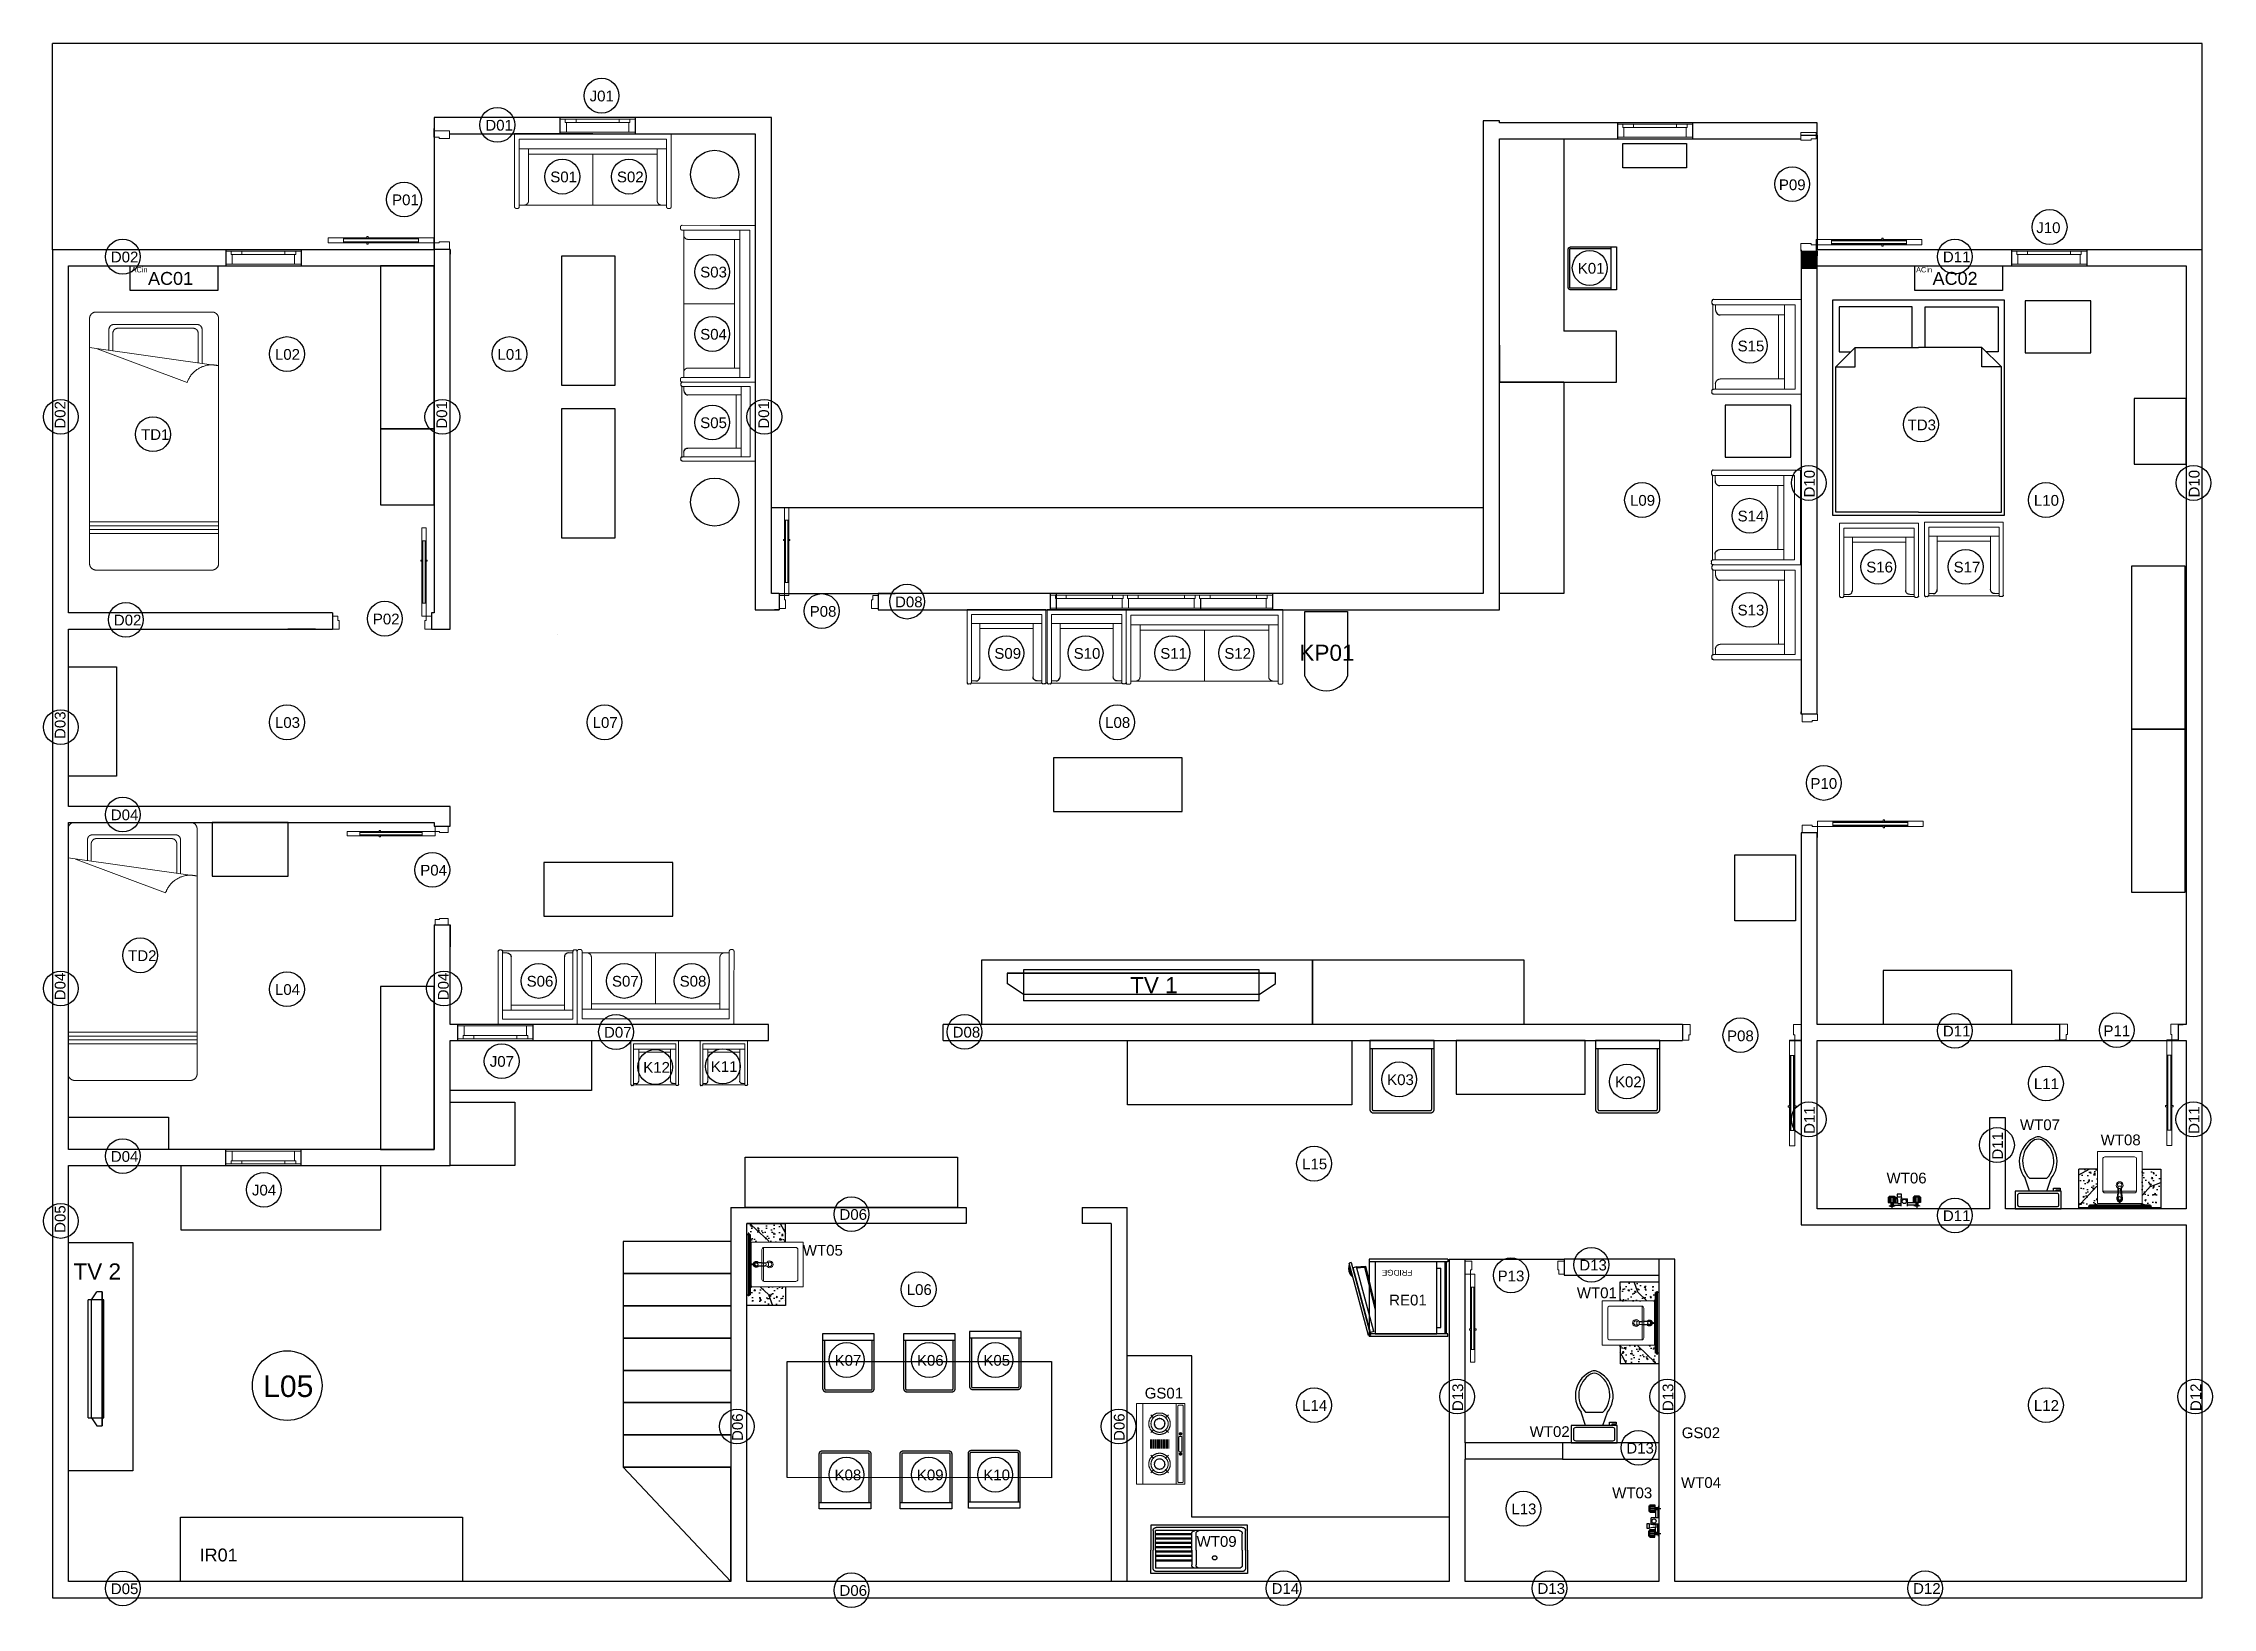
# Model space of a CAD drawing. Header units: centimetres. Extents: x 1014 to 6932, y -804 to 5080.
# Drawn here: x 1014 to 3033, y -8 to 1448 of the extents above; entities that cross this region are included whole.
import ezdxf

# ---------------------------------------------------------------- set-up
doc = ezdxf.new("R2010")
doc.units = ezdxf.units.CM
doc.header["$MEASUREMENT"] = 0
doc.set_wipeout_variables(frame=1)
doc.linetypes.add('ACAD_ISO04W100', pattern=[30, 24, -3, 0, -3])
for name, color, linetype in [('ARS-Dinding', 7, 'Continuous'), ('ARS-FURNITURE', 252, 'Continuous'), ('ARS-LANTAI', 2, 'Continuous'), ('ARS-Perabot', 9, 'Continuous'), ('FURNITURE', 251, 'Continuous'), ('TEKS', 7, 'Continuous'), ('UTILITY', 6, 'Continuous')]:
    doc.layers.add(name, color=color, linetype=linetype)
doc.layers.add('ARS-KUSEN', color=25, linetype='Continuous', lineweight=9)
doc.layers.add('Hatch', color=8, linetype='Continuous', lineweight=9)
doc.styles.add('Helvetica Neue Regular', font='')
doc.styles.get("Standard").update_dxf_attribs({"font": 'arial.ttf'})
doc.styles.get('Helvetica Neue Regular').set_extended_font_data('Helvetica Neue')
pattern_1 = [(320, (4722.475, -12327.664), (-1.255043, -14.345204), [1.5, -16.5]), (265, (4722.475, -12327.664), (15.043843, 2.775027), [1.2, -13.2]), (10.45144, (4722.371, -12328.859), (13.7888, -11.570177), [1.274804, -14.022842]), (316.1842, (4726.475, -12327.664), (-3.310386, -21.344827), [2.25, -24.75]), (6.63564, (4726.2, -12329.442), (19.482372, -18.69324), [1.912207, -21.034275]), (261.18416, (4726.475, -12327.664), (19.482372, -18.69324), [1.8, -19.8]), (291, (4725.475, -12329.664), (-8.052378, -11.938141), [1.5, -16.5]), (236, (4725.475, -12329.664), (14.503001, -4.866307), [1.2, -13.2]), (341.45144, (4724.804, -12330.658), (6.450623, -16.804448), [1.274804, -14.022842]), (307.5, (4722.4754, -12327.6636), (6.657877, -0.2431971), [0, -13.04, 0, -13.4, 0, -13.25]), (277.5, (4722.4754, -12327.6636), (7.8882342, -5.2613907), [0, -7.64, 0, -12.74, 0, -5.05]), (237.5, (4722.4754, -12323.2036), (-0.4510974, -10.6764487), [0, -5, 0, -15.6, 0, -20.7]), (227.5, (4722.475, -12321.204), (2.0020996, -11.6637234), [0, -6.5, 0, -10.36, 0, -14.7])]
pattern_2 = [(288.4349, (4709.475, -12327.664), (49.99992, -100.000022), [18.97365, -139.1402]), (319.3987, (4715.4754, -12345.6636), (299.999951, -250.000021), [9.21955, -451.7577]), (316.8476, (4672.4754, -12351.6636), (749.99987688, -700.0001417), [21.9317, -1074.6539]), (289.9831, (4688.4754, -12366.6636), (149.9999727, -400.000033), [11.7047, -573.5303]), (270, (4692.475, -12327.664), (50, -50), [10, -40]), (298.4429, (4692.4754, -12337.6636), (-349.99969195, 650.0001883), [27.2947, -1337.4397]), (264.2894, (4705.4754, -12361.6636), (50.0000657, 449.9999712), [10.0499, -492.4439]), (309.8056, (4704.4754, -12371.6636), (-200.0001216, 249.999903), [7.81025, -382.70225])]
pattern_3 = [(50, (15585.49, 3417.985), (14.345204, -1.255043), [1.5, -16.5]), (355, (15585.49, 3417.985), (-2.775027, 15.043843), [1.2, -13.2]), (100.45144, (15586.686, 3417.88), (11.570177, 13.7888), [1.274804, -14.022842]), (46.1842, (15585.49, 3421.985), (21.344827, -3.310386), [2.25, -24.75]), (96.63564, (15587.27, 3421.709), (18.69324, 19.482372), [1.912207, -21.034275]), (351.18416, (15585.49, 3421.985), (18.69324, 19.482372), [1.8, -19.8]), (21, (15587.49, 3420.985), (11.938141, -8.052378), [1.5, -16.5]), (326, (15587.49, 3420.985), (4.866307, 14.503001), [1.2, -13.2]), (71.45144, (15588.485, 3420.314), (16.804448, 6.450623), [1.274804, -14.022842]), (37.5, (15585.4906, 3417.9846), (0.2431971, 6.657877), [0, -13.04, 0, -13.4, 0, -13.25]), (7.5, (15585.4906, 3417.9846), (5.2613907, 7.8882342), [0, -7.64, 0, -12.74, 0, -5.05]), (327.5, (15581.0306, 3417.9846), (10.6764487, -0.4510974), [0, -5, 0, -15.6, 0, -20.7]), (317.5, (15579.031, 3417.985), (11.6637234, 2.0020996), [0, -6.5, 0, -10.36, 0, -14.7])]
pattern_4 = [(18.4349, (15585.49, 3404.985), (100.000022, 49.99992), [18.97365, -139.1402]), (49.3987, (15603.4906, 3410.9846), (250.000021, 299.999951), [9.21955, -451.7577]), (46.8476, (15609.4906, 3367.9846), (700.0001417, 749.99987688), [21.9317, -1074.6539]), (19.9831, (15624.4906, 3383.9846), (400.000033, 149.9999727), [11.7047, -573.5303]), (360, (15585.49, 3387.985), (50, 50), [10, -40]), (28.4429, (15595.4906, 3387.9846), (-650.0001883, -349.99969195), [27.2947, -1337.4397]), (354.2894, (15619.4906, 3400.9846), (-449.9999712, 50.0000657), [10.0499, -492.4439]), (39.8056, (15629.4906, 3399.9846), (-249.999903, -200.0001216), [7.81025, -382.70225])]
pattern_5 = [(140, (-536.531, 12896.453), (1.255043, 14.345204), [1.5, -16.5]), (85, (-536.53, 12896.453), (-15.043843, -2.775027), [1.2, -13.2]), (190.45144, (-536.426, 12897.649), (-13.7888, 11.570177), [1.274804, -14.022842]), (136.1842, (-540.53, 12896.453), (3.310386, 21.344827), [2.25, -24.75]), (186.63564, (-540.255, 12898.232), (-19.482372, 18.69324), [1.912207, -21.034275]), (81.18416, (-540.53, 12896.453), (-19.482372, 18.69324), [1.8, -19.8]), (111, (-539.531, 12898.453), (8.052378, 11.938141), [1.5, -16.5]), (56, (-539.53, 12898.453), (-14.503001, 4.866307), [1.2, -13.2]), (161.45144, (-538.86, 12899.448), (-6.450623, 16.804448), [1.274804, -14.022842]), (127.5, (-536.5306, 12896.453), (-6.657877, 0.2431971), [0, -13.04, 0, -13.4, 0, -13.25]), (97.5, (-536.5306, 12896.453), (-7.8882342, 5.2613907), [0, -7.64, 0, -12.74, 0, -5.05]), (57.5, (-536.5306, 12891.993), (0.4510974, 10.6764487), [0, -5, 0, -15.6, 0, -20.7]), (47.5, (-536.531, 12889.993), (-2.0020996, 11.6637234), [0, -6.5, 0, -10.36, 0, -14.7])]

msp = doc.modelspace()

# ---------------------------------------------------------------- texts
at = {"layer": 'ARS-Dinding', "insert": (1491.6, 897.5), "char_height": 0.2, "attachment_point": 1}
msp.add_mtext_dynamic_manual_height_columns('R. Tamu A', width=200.876, gutter_width=1, heights=[0], dxfattribs=at)
at = {"layer": 'ARS-Perabot', "char_height": 5, "attachment_point": 1}
for insert in [(1096.2, 1239.6), (2756.7, 1239.6)]:
    msp.add_mtext_dynamic_manual_height_columns('{\\fTechnicLite|b0|i0|c2|p2;ACin\\fTechnic|b0|i0|c2|p2;  }', width=45.876, gutter_width=12.5, heights=[0], dxfattribs=dict(at, insert=insert))
at = {"layer": 'TEKS', "attachment_point": 1}
for s, width, insert, char_height in [('J01', 29.643, (1522.4, 1403.7), 10), ('D01', 29.643, (1425.4, 1376.5), 10), ('S01', 29.643, (1485.8, 1328.4), 10), ('S02', 29.643, (1547.8, 1328.4), 10), ('P09', 29.643, (2629, 1321.1), 10), ('P01', 29.643, (1338.6, 1307.1), 10), ('J10', 29.643, (2868.5, 1281.2), 10), ('D02', 29.643, (1076.9, 1253.9), 10), ('D11', 29.643, (2781.6, 1254), 10), ('S03', 29.643, (1625.3, 1239.9), 10), ('K01', 29.643, (2441.9, 1243.4), 10), ('S04', 29.643, (1625.3, 1182), 10), ('S15', 29.643, (2590.6, 1171.1), 10), ('L02', 29.643, (1229.6, 1163.3), 10), ('L01', 29.643, (1436.7, 1163.3), 10), ('S05', 29.643, (1625.3, 1099.7), 10), ('TD3', 29.643, (2748.8, 1097.7), 10), ('TD1', 29.643, (1105, 1088.7), 10), ('L09', 29.643, (2490.5, 1027.5), 10), ('S14', 29.643, (2590.6, 1012.9), 10), ('L10', 29.643, (2866.3, 1027.5), 10), ('S16', 29.643, (2710.3, 965.4), 10), ('S17', 29.643, (2791.6, 965.4), 10), ('D08', 29.643, (1806.6, 933), 10), ('D02', 29.643, (1079.7, 916.1), 10), ('P02', 29.643, (1320.7, 917.1), 10), ('P08', 29.643, (1727.2, 924.2), 10), ('S13', 29.643, (2590.6, 925.4), 10), ('S09', 29.643, (1899, 885.1), 10), ('S10', 29.643, (1972.8, 885.1), 10), ('S11', 29.643, (2053.4, 885.1), 10), ('S12', 29.643, (2113, 885.1), 10), ('L03', 29.643, (1229.6, 820.8), 10), ('L07', 29.643, (1525.2, 820.8), 10), ('L08', 29.643, (2002.1, 820.8), 10), ('P10', 29.643, (2658.4, 764.1), 10), ('D04', 29.643, (1076.9, 734.9), 10), ('P04', 29.643, (1364.8, 683.4), 10), ('TD2', 29.643, (1093, 603.9), 10), ('L04', 29.643, (1229.6, 572.4), 10), ('S06', 29.643, (1463.8, 580.1), 10), ('S07', 29.643, (1543.2, 580.1), 10), ('S08', 29.643, (1606.2, 580.1), 10), ('{\\C6;TV 1}', 47.997, (2025.3, 579), 15), ('D07', 29.643, (1535.8, 532.6), 10), ('D08', 29.643, (1860.2, 532.7), 10), ('P08', 29.643, (2580.8, 529.3), 10), ('D11', 29.643, (2781.6, 533.7), 10), ('P11', 29.643, (2931, 534), 10), ('J07', 29.643, (1429.5, 505.5), 10), ('K12', 29.643, (1572.3, 500), 10), ('K11', 29.643, (1635.2, 500.7), 10), ('K03', 29.643, (2264.5, 488.5), 10), ('K02', 29.643, (2476.5, 486.5), 10), ('L11', 29.643, (2866.3, 484.7), 10), ('D04', 29.643, (1076.9, 417.1), 10), ('L15', 29.643, (2185.4, 410.1), 10), ('J04', 29.643, (1208.2, 385.8), 10), ('D06', 29.643, (1754.9, 363.1), 10), ('D11', 29.643, (2781.6, 361.9), 10), ('{\\C6;TV 2}', 47.997, (1042.1, 312.6), 15), ('P13', 29.643, (2367.3, 305.9), 10), ('D13', 29.643, (2443.3, 316), 10), ('L06', 29.643, (1817.5, 293.2), 10), ('K07', 29.643, (1750.4, 227.4), 10), ('K06', 29.643, (1827, 227.4), 10), ('K05', 29.643, (1888.8, 227.4), 10), ('L05', 29.643, (1218.7, 208.3), 20), ('L14', 29.643, (2185.4, 185.4), 10), ('L12', 29.643, (2866.3, 185.4), 10), ('D13', 29.643, (2487.1, 145.7), 10), ('K08', 29.643, (1750.3, 120.8), 10), ('K09', 29.643, (1826.9, 120.8), 10), ('K10', 29.643, (1888.7, 120.8), 10), ('L13', 29.643, (2380.1, 89.2), 10), ('D05', 29.643, (1076.9, 14.9), 10), ('D06', 29.643, (1754.9, 13.3), 10), ('D14', 29.643, (2157, 15.1), 10), ('D13', 29.643, (2404.4, 15.1), 10), ('D12', 29.643, (2753.9, 15.1), 10)]:
    msp.add_mtext_dynamic_manual_height_columns(s, width=width, gutter_width=1, heights=[0], dxfattribs=dict(at, insert=insert, char_height=char_height))
at = {"layer": 'TEKS', "color": 6, "attachment_point": 1}
for s, width, heights, insert, char_height in [('AC01', 29.643, [0], (1111.5, 1235), 12), ('AC02', 29.643, [0], (2772, 1235), 12), ('KP01', 40.756, [0.091], (2182.9, 888.2), 15), ('WT07', 29.643, [0.091], (2853.3, 446.6), 10), ('WT06', 29.643, [0.091], (2729.2, 397), 10), ('RE01', 29.643, [0.091], (2266.4, 283.5), 10), ('GS01', 36.907, [0.091], (2038.9, 196.9), 10), ('WT02', 29.643, [0.091], (2397.1, 161.1), 10), ('GS02', 36.907, [0.091], (2538.6, 160), 10), ('WT03', 29.643, [0.091], (2473.9, 104.1), 10), ('WT04', 29.643, [0.091], (2537.9, 113.7), 10), ('IR01', 29.643, [0], (1159.5, 47.3), 12), ('WT09', 29.643, [0.091], (2087.2, 58.9), 10)]:
    msp.add_mtext_dynamic_manual_height_columns(s, width=width, gutter_width=1, heights=heights, dxfattribs=dict(at, insert=insert, char_height=char_height))
at = {"layer": 'TEKS', "char_height": 10, "attachment_point": 1, "rotation": 90}
for s, insert in [('D02', (1024.7, 1089.2)), ('D01', (1379.8, 1089.2)), ('D01', (1679.4, 1089.2)), ('D10', (2652.4, 1025.2)), ('D10', (3010.4, 1025.2)), ('D03', (1024.7, 800.5)), ('D04', (1024.7, 557.4)), ('D04', (1381.3, 557.4)), ('D11', (2652.4, 433.1)), ('D11', (3010.3, 433.1)), ('D11', (2827.5, 409.2)), ('D05', (1024.7, 341)), ('D13', (2325.2, 175.2)), ('D13', (2520.8, 175.2)), ('D12', (3012, 175.2)), ('D06', (1655, 147.4)), ('D06', (2010.2, 147.4))]:
    msp.add_mtext_dynamic_manual_height_columns(s, width=29.643, gutter_width=1, heights=[0], dxfattribs=dict(at, insert=insert))

# ---------------------------------------------------------------- blocks, each defined once
blk = doc.blocks.new('SOFA 2')
at = {"layer": 'FURNITURE', "lineweight": 13}
for points in [[(-112.1, 3.2), (-112.2, 3.2), (-112.2, 3.2), (-112.3, 3.2), (-112.3, 3.2), (-112.4, 3.2), (-112.4, 3.2), (-112.5, 3.2), (-112.5, 3.2), (-112.6, 3.2), (-112.6, 3.1), (-112.6, 3.1), (-112.7, 3.1), (-112.7, 3.1), (-112.8, 3.1), (-112.8, 3), (-112.9, 3), (-112.9, 3), (-112.9, 3), (-113, 2.9), (-113, 2.9), (-113.1, 2.9), (-113.1, 2.8), (-113.1, 2.8), (-113.2, 2.8), (-113.2, 2.7), (-113.2, 2.7), (-113.3, 2.7), (-113.3, 2.6), (-113.3, 2.6), (-113.3, 2.5), (-113.4, 2.5), (-113.4, 2.4), (-113.4, 2.4), (-113.4, 2.4), (-113.5, 2.3), (-113.5, 2.3), (-113.5, 2.2), (-113.5, 2.2), (-113.5, 2.1), (-113.5, 2.1), (-113.5, 2), (-113.5, 2), (-113.6, 1.9), (-113.6, 1.9), (-113.6, 1.8), (-113.6, 1.8)], [(-113.6, -35.9), (-113.6, 1.8)], [(-110.4, 3.2), (-112.1, 3.2)], [(-108.9, 1.8), (-108.9, 1.8), (-108.9, 1.9), (-108.9, 1.9), (-108.9, 2), (-108.9, 2), (-108.9, 2.1), (-109, 2.1), (-109, 2.2), (-109, 2.2), (-109, 2.3), (-109, 2.3), (-109, 2.4), (-109.1, 2.4), (-109.1, 2.4), (-109.1, 2.5), (-109.1, 2.5), (-109.1, 2.6), (-109.2, 2.6), (-109.2, 2.7), (-109.2, 2.7), (-109.3, 2.7), (-109.3, 2.8), (-109.3, 2.8), (-109.4, 2.8), (-109.4, 2.9), (-109.4, 2.9), (-109.5, 2.9), (-109.5, 3), (-109.6, 3), (-109.6, 3), (-109.6, 3), (-109.7, 3.1), (-109.7, 3.1), (-109.8, 3.1), (-109.8, 3.1), (-109.9, 3.1), (-109.9, 3.2), (-110, 3.2), (-110, 3.2), (-110.1, 3.2), (-110.1, 3.2), (-110.2, 3.2), (-110.2, 3.2), (-110.3, 3.2), (-110.3, 3.2), (-110.4, 3.2)], [(-108.9, -35.9), (-108.9, 1.8)], [(-36.3, 0), (-108.9, 0)], [(-99.7, -4.3), (-99.7, -4.2), (-99.7, -4), (-99.7, -3.9), (-99.8, -3.7), (-99.8, -3.6), (-99.8, -3.4), (-99.8, -3.3), (-99.9, -3.1), (-99.9, -3), (-100, -2.9), (-100, -2.7), (-100.1, -2.6), (-100.1, -2.4), (-100.2, -2.3), (-100.3, -2.2), (-100.3, -2.1), (-100.4, -1.9), (-100.5, -1.8), (-100.6, -1.7), (-100.7, -1.6), (-100.8, -1.5), (-100.9, -1.3), (-101, -1.2), (-101.1, -1.1), (-101.2, -1), (-101.3, -0.9), (-101.4, -0.9), (-101.6, -0.8), (-101.7, -0.7), (-101.8, -0.6), (-101.9, -0.5), (-102.1, -0.5), (-102.2, -0.4), (-102.3, -0.3), (-102.5, -0.3), (-102.6, -0.2), (-102.7, -0.2), (-102.9, -0.1), (-103, -0.1), (-103.2, -0.1), (-103.3, 0), (-103.5, 0), (-103.6, 0), (-103.8, 0), (-103.9, 0), (-104, 0)], [(-36.3, 0), (36.3, 0)], [(-36.3, -35.9), (-36.3, 0)], [(37.7, 3.2), (37.7, 3.2), (37.7, 3.2), (37.6, 3.2), (37.6, 3.2), (37.5, 3.2), (37.5, 3.2), (37.4, 3.1), (37.4, 3.1), (37.3, 3.1), (37.3, 3.1), (37.2, 3.1), (37.2, 3.1), (37.1, 3), (37.1, 3), (37, 3), (37, 3), (37, 2.9), (36.9, 2.9), (36.9, 2.9), (36.8, 2.9), (36.8, 2.8), (36.8, 2.8), (36.7, 2.8), (36.7, 2.7), (36.7, 2.7), (36.6, 2.7), (36.6, 2.6), (36.6, 2.6), (36.5, 2.5), (36.5, 2.5), (36.5, 2.5), (36.5, 2.4), (36.4, 2.4), (36.4, 2.3), (36.4, 2.3), (36.4, 2.2), (36.4, 2.2), (36.4, 2.1), (36.3, 2.1), (36.3, 2), (36.3, 2), (36.3, 1.9), (36.3, 1.9), (36.3, 1.8), (36.3, 1.8), (36.3, 1.7)], [(36.3, -35.9), (36.3, 1.7)], [(37.7, 3.2), (39.5, 3.2)], [(41, 1.7), (41, 1.8), (40.9, 1.8), (40.9, 1.9), (40.9, 1.9), (40.9, 2), (40.9, 2), (40.9, 2.1), (40.9, 2.1), (40.9, 2.2), (40.9, 2.2), (40.9, 2.3), (40.8, 2.3), (40.8, 2.4), (40.8, 2.4), (40.8, 2.4), (40.7, 2.5), (40.7, 2.5), (40.7, 2.6), (40.7, 2.6), (40.6, 2.7), (40.6, 2.7), (40.6, 2.7), (40.5, 2.8), (40.5, 2.8), (40.5, 2.8), (40.4, 2.9), (40.4, 2.9), (40.3, 2.9), (40.3, 2.9), (40.3, 3), (40.2, 3), (40.2, 3), (40.1, 3), (40.1, 3.1), (40, 3.1), (40, 3.1), (39.9, 3.1), (39.9, 3.1), (39.8, 3.1), (39.8, 3.2), (39.8, 3.2), (39.7, 3.2), (39.7, 3.2), (39.6, 3.2), (39.6, 3.2), (39.5, 3.2)], [(40.9, -35.9), (41, 1.7)], [(-99.7, -35.9), (-99.7, -4.3)], [(31.4, 0), (31.3, 0), (31.1, 0), (31, 0), (30.8, 0), (30.7, -0.1), (30.6, -0.1), (30.4, -0.1), (30.3, -0.2), (30.1, -0.2), (30, -0.3), (29.9, -0.3), (29.7, -0.4), (29.6, -0.4), (29.4, -0.5), (29.3, -0.6), (29.2, -0.6), (29.1, -0.7), (28.9, -0.8), (28.8, -0.9), (28.7, -1), (28.6, -1.1), (28.5, -1.2), (28.4, -1.3), (28.3, -1.4), (28.2, -1.5), (28.1, -1.6), (28, -1.7), (27.9, -1.8), (27.8, -2), (27.7, -2.1), (27.7, -2.2), (27.6, -2.3), (27.5, -2.5), (27.5, -2.6), (27.4, -2.7), (27.4, -2.9), (27.3, -3), (27.3, -3.2), (27.2, -3.3), (27.2, -3.5), (27.2, -3.6), (27.1, -3.7), (27.1, -3.9), (27.1, -4), (27.1, -4.2), (27.1, -4.3)], [(27.1, -35.9), (27.1, -4.3)], [(-113.6, -70.4), (-113.6, -35.9)], [(-108.9, -65), (-108.9, -35.9)], [(-99.7, -55.4), (-99.7, -35.9)], [(-36.3, -50.1), (-36.3, -35.9)], [(27.1, -55.4), (27.1, -35.9)], [(36.3, -65), (36.3, -35.9)], [(40.9, -70.5), (40.9, -35.9)], [(-36.3, -55.4), (-108.9, -55.4)], [(-36.3, -50.1), (-99.7, -50.1)], [(-36.3, -50.1), (27.1, -50.1)], [(-36.3, -55.4), (36.3, -55.4)], [(-36.3, -70.5), (-113.6, -70.4)], [(-36.3, -65), (-108.9, -65)], [(-36.3, -65), (36.3, -65)], [(-36.3, -70.5), (40.9, -70.5)]]:
    blk.add_lwpolyline(points, dxfattribs=at)
blk = doc.blocks.new('SOFA 1')
at = {"layer": 'FURNITURE', "lineweight": 13}
for points in [[(-53.5, 13.8), (-53.5, -71.2)], [(-53.5, 13.8), (-18.9, 13.8)], [(-48.1, 9.2), (-48.1, -66.5)], [(-48.1, 9.2), (-18.9, 9.2)], [(-38.5, 9.2), (-38.5, -66.5)], [(-19, 13.8), (25, 13.8)], [(-19, 9.2), (25, 9.2)], [(-19, 0), (19, 0)], [(23.3, 4.3), (23.3, 9.2)], [(25.6, 9.3), (25.6, -66.7)], [(26.5, 10.6), (26.5, 12.4)], [(-38.5, 0), (-19, 0)], [(-33.1, 0), (-33.1, -57.3)], [(-38.5, -57.3), (-19, -57.3)], [(-19, -57.3), (19, -57.3)], [(-53.5, -71.2), (-19, -71.2)], [(-48.1, -66.5), (-19, -66.5)], [(-19, -66.5), (25, -66.5)], [(-19, -71.2), (25, -71.2)], [(23.3, -61.6), (23.3, -66.5)], [(26.5, -68), (26.5, -69.7)]]:
    blk.add_lwpolyline(points, dxfattribs=at)
at = {"layer": 'FURNITURE'}
for points in [[(20.3, 0.2), (19, 0)], [(21.5, 0.8), (20.3, 0.2)], [(22.5, 1.8), (21.5, 0.8)], [(23.1, 3), (22.5, 1.8)], [(23.3, 4.3), (23.1, 3)], [(25, 13.8), (25.5, 13.8)], [(25.5, 9.3), (25, 9.2)], [(25.5, 13.8), (25.9, 13.6)], [(25.9, 9.5), (25.5, 9.3)], [(25.9, 13.6), (26.2, 13.2)], [(26.2, 9.8), (25.9, 9.5)], [(26.2, 13.2), (26.4, 12.8)], [(26.4, 10.2), (26.2, 9.8)], [(26.4, 12.8), (26.5, 12.4)], [(26.5, 10.6), (26.4, 10.2)], [(20.3, -57.5), (19, -57.3)], [(21.5, -58.1), (20.3, -57.5)], [(22.5, -59.1), (21.5, -58.1)], [(23.1, -60.3), (22.5, -59.1)], [(23.3, -61.6), (23.1, -60.3)], [(25.5, -66.6), (25, -66.5)], [(25, -71.2), (25.5, -71.1)], [(25.9, -66.8), (25.5, -66.6)], [(25.5, -71.1), (25.9, -70.9)], [(26.2, -67.1), (25.9, -66.8)], [(25.9, -70.9), (26.2, -70.6)], [(26.4, -67.5), (26.2, -67.1)], [(26.2, -70.6), (26.4, -70.2)], [(26.5, -68), (26.4, -67.5)], [(26.4, -70.2), (26.5, -69.7)]]:
    blk.add_lwpolyline(points, dxfattribs=at)
blk = doc.blocks.new('meja tamu')
at = {"layer": 'ARS-Perabot'}
blk.add_lwpolyline([(1795.9, 3406.3), (1675.9, 3406.3), (1675.9, 3356.3), (1795.9, 3356.3)], close=True, dxfattribs=at)
blk = doc.blocks.new('JUM')
at = {"layer": 'FURNITURE', "lineweight": 13}
for points in [[(61208, 1255), (61206, 1255), (61205, 1255), (61203, 1255), (61201, 1254), (61200, 1254), (61198, 1254), (61196, 1254), (61195, 1253), (61193, 1253), (61191, 1252), (61190, 1251), (61188, 1251), (61187, 1250), (61185, 1249), (61184, 1249), (61182, 1248), (61181, 1247), (61179, 1246), (61178, 1245), (61176, 1244), (61175, 1243), (61174, 1241), (61173, 1240), (61171, 1239), (61170, 1238), (61169, 1236), (61168, 1235), (61167, 1234), (61166, 1232), (61165, 1231), (61164, 1229), (61164, 1228), (61163, 1226), (61162, 1225), (61162, 1223), (61161, 1222), (61160, 1220), (61160, 1218), (61159, 1217), (61159, 1215), (61159, 1213), (61158, 1212), (61158, 1210), (61158, 1208), (61158, 1207), (61158, 1205)], [(61158, -695), (61158, 1205)], [(61208, 1255), (62108, 1255)], [(62158, 1205), (62158, 1207), (62158, 1208), (62158, 1210), (62158, 1212), (62157, 1213), (62157, 1215), (62157, 1217), (62156, 1218), (62156, 1220), (62155, 1222), (62155, 1223), (62154, 1225), (62153, 1226), (62152, 1228), (62152, 1229), (62151, 1231), (62150, 1232), (62149, 1234), (62148, 1235), (62147, 1236), (62146, 1238), (62145, 1239), (62143, 1240), (62142, 1241), (62141, 1243), (62140, 1244), (62138, 1245), (62137, 1246), (62135, 1247), (62134, 1248), (62133, 1249), (62131, 1249), (62130, 1250), (62128, 1251), (62126, 1251), (62125, 1252), (62123, 1253), (62122, 1253), (62120, 1254), (62118, 1254), (62117, 1254), (62115, 1254), (62113, 1255), (62111, 1255), (62110, 1255), (62108, 1255)], [(62158, -695), (62158, 1205)], [(61326, 1159), (61325, 1159), (61323, 1159), (61322, 1159), (61320, 1159), (61319, 1159), (61318, 1158), (61316, 1158), (61315, 1158), (61314, 1157), (61312, 1157), (61311, 1157), (61310, 1156), (61309, 1155), (61307, 1155), (61306, 1154), (61305, 1154), (61304, 1153), (61303, 1152), (61302, 1151), (61301, 1150), (61300, 1149), (61299, 1149), (61298, 1148), (61297, 1147), (61296, 1146), (61295, 1145), (61294, 1143), (61293, 1142), (61292, 1141), (61292, 1140), (61291, 1139), (61290, 1138), (61290, 1137), (61289, 1135), (61289, 1134), (61288, 1133), (61288, 1131), (61287, 1130), (61287, 1129), (61287, 1127), (61286, 1126), (61286, 1125), (61286, 1123), (61286, 1122), (61286, 1121), (61286, 1119)], [(61286, 1119), (61286, 857)], [(61356, 1129), (61355, 1129), (61353, 1129), (61352, 1129), (61350, 1129), (61349, 1129), (61348, 1128), (61346, 1128), (61345, 1128), (61344, 1127), (61342, 1127), (61341, 1127), (61340, 1126), (61339, 1125), (61337, 1125), (61336, 1124), (61335, 1124), (61334, 1123), (61333, 1122), (61332, 1121), (61331, 1120), (61330, 1119), (61329, 1119), (61328, 1118), (61327, 1117), (61326, 1116), (61325, 1115), (61324, 1113), (61323, 1112), (61322, 1111), (61322, 1110), (61321, 1109), (61320, 1108), (61320, 1107), (61319, 1105), (61319, 1104), (61318, 1103), (61318, 1101), (61317, 1100), (61317, 1099), (61317, 1097), (61316, 1096), (61316, 1095), (61316, 1093), (61316, 1092), (61316, 1091), (61316, 1089)], [(61316, 1089), (61316, 861)], [(61968, 1159), (61326, 1159)], [(61938, 1129), (61356, 1129)], [(61978, 1089), (61978, 1091), (61978, 1092), (61978, 1093), (61978, 1095), (61978, 1096), (61977, 1097), (61977, 1099), (61977, 1100), (61976, 1101), (61976, 1103), (61975, 1104), (61975, 1105), (61974, 1107), (61974, 1108), (61973, 1109), (61972, 1110), (61972, 1111), (61971, 1112), (61970, 1113), (61969, 1115), (61968, 1116), (61968, 1117), (61967, 1118), (61966, 1119), (61965, 1119), (61964, 1120), (61962, 1121), (61961, 1122), (61960, 1123), (61959, 1124), (61958, 1124), (61957, 1125), (61955, 1125), (61954, 1126), (61953, 1127), (61952, 1127), (61950, 1127), (61949, 1128), (61948, 1128), (61946, 1128), (61945, 1129), (61944, 1129), (61942, 1129), (61941, 1129), (61940, 1129), (61938, 1129)], [(62008, 1119), (62008, 1121), (62008, 1122), (62008, 1123), (62008, 1125), (62008, 1126), (62007, 1127), (62007, 1129), (62007, 1130), (62006, 1131), (62006, 1133), (62005, 1134), (62005, 1135), (62004, 1137), (62004, 1138), (62003, 1139), (62002, 1140), (62002, 1141), (62001, 1142), (62000, 1143), (61999, 1145), (61998, 1146), (61998, 1147), (61997, 1148), (61996, 1149), (61995, 1149), (61994, 1150), (61992, 1151), (61991, 1152), (61990, 1153), (61989, 1154), (61988, 1154), (61987, 1155), (61985, 1155), (61984, 1156), (61983, 1157), (61982, 1157), (61980, 1157), (61979, 1158), (61978, 1158), (61976, 1158), (61975, 1159), (61974, 1159), (61972, 1159), (61971, 1159), (61970, 1159), (61968, 1159)], [(61978, 954), (61978, 1089)], [(62008, 959), (62008, 1119)], [(62158, 980), (61158, 839)], [(61402, 709), (61399, 716), (61396, 722), (61394, 729), (61390, 735), (61387, 741), (61384, 747), (61380, 753), (61376, 759), (61372, 765), (61367, 770), (61363, 776), (61358, 781), (61353, 786), (61348, 791), (61343, 796), (61337, 800), (61332, 805), (61326, 809), (61320, 813), (61314, 816), (61308, 820), (61302, 823), (61296, 826), (61289, 829), (61283, 832), (61276, 834), (61269, 836), (61263, 838), (61256, 840), (61249, 842), (61242, 843), (61235, 844), (61228, 845), (61221, 845), (61214, 845), (61207, 845), (61200, 845), (61193, 845), (61186, 844), (61179, 843), (61172, 842), (61165, 840), (61158, 839)], [(61402, 709), (62100, 971)], [(61158, -372), (62158, -372)], [(61158, -402), (62158, -402)], [(61158, -432), (62158, -432)], [(61158, -462), (62158, -462)], [(61158, -695), (61158, -697), (61158, -698), (61158, -700), (61158, -702), (61159, -704), (61159, -705), (61159, -707), (61160, -709), (61160, -710), (61161, -712), (61162, -713), (61162, -715), (61163, -717), (61164, -718), (61164, -720), (61165, -721), (61166, -723), (61167, -724), (61168, -725), (61169, -727), (61170, -728), (61171, -729), (61173, -730), (61174, -732), (61175, -733), (61176, -734), (61178, -735), (61179, -736), (61181, -737), (61182, -738), (61184, -739), (61185, -739), (61187, -740), (61188, -741), (61190, -742), (61191, -742), (61193, -743), (61195, -743), (61196, -744), (61198, -744), (61200, -744), (61201, -745), (61203, -745), (61205, -745), (61206, -745), (61208, -745)], [(62108, -745), (61208, -745)], [(62108, -745), (62110, -745), (62111, -745), (62113, -745), (62115, -745), (62117, -744), (62118, -744), (62120, -744), (62122, -743), (62123, -743), (62125, -742), (62126, -742), (62128, -741), (62130, -740), (62131, -739), (62133, -739), (62134, -738), (62135, -737), (62137, -736), (62138, -735), (62140, -734), (62141, -733), (62142, -732), (62143, -730), (62145, -729), (62146, -728), (62147, -727), (62148, -725), (62149, -724), (62150, -723), (62151, -721), (62152, -720), (62152, -718), (62153, -717), (62154, -715), (62155, -713), (62155, -712), (62156, -710), (62156, -709), (62157, -707), (62157, -705), (62157, -704), (62158, -702), (62158, -700), (62158, -698), (62158, -697), (62158, -695)]]:
    blk.add_lwpolyline(points, dxfattribs=at)
blk = doc.blocks.new('rak 3')
at = {"layer": 'ARS-Perabot'}
blk.add_lwpolyline([(1286.9, 3561.3), (1379.9, 3561.3), (1379.9, 3531.3), (1286.9, 3531.3)], close=True, dxfattribs=at)
blk = doc.blocks.new('TV')
at = {"layer": 'FURNITURE'}
for points in [[(0.3, 56), (-4.6, 56)], [(0.3, 56), (-4.6, 56)], [(-4.6, 56), (-4.6, -74)], [(-4.6, 56), (-4.6, -74)], [(-4.6, -74), (-4.6, 56)], [(5.7, 48.1), (0.3, 56)], [(5.7, 48.1), (0.3, 56)], [(8.8, 48.1), (-6.2, 48.1)], [(8.8, 48.1), (-6.2, 48.1)], [(-6.2, 48.1), (-6.2, -66.1)], [(-6.2, 48.1), (-6.2, -66.1)], [(5.7, 48.1), (5.7, -66.1)], [(5.7, 48.1), (5.7, -66.1)], [(8.8, 48.1), (8.8, -66.1)], [(8.8, 48.1), (8.8, -66.1)], [(-6.2, -66.1), (8.8, -66.1)], [(-6.2, -66.1), (8.8, -66.1)], [(5.7, -66.1), (0.3, -74)], [(5.7, -66.1), (0.3, -74)], [(-4.6, -74), (0.3, -74)], [(-4.6, -74), (0.3, -74)]]:
    blk.add_lwpolyline(points, dxfattribs=at)
blk = doc.blocks.new('jendela')
at = {"layer": 'ARS-Dinding', "color": 251}
for points in [[(2049.6, 3090.9), (2049.6, 3075.9)], [(2119.6, 3090.9), (2119.6, 3075.9)]]:
    blk.add_lwpolyline(points, dxfattribs=at)
at = {"layer": 'ARS-KUSEN'}
for points in [[(2049.6, 3077.4), (2049.6, 3089.4)], [(2049.6, 3089.4), (2054.6, 3089.4)], [(2049.6, 3077.4), (2049.6, 3089.4)], [(2054.6, 3089.4), (2054.6, 3086.4)], [(2064.6, 3089.4), (2054.6, 3089.4)], [(2054.6, 3089.4), (2054.6, 3086.4)], [(2064.6, 3087.4), (2064.6, 3089.4)], [(2064.6, 3089.4), (2104.6, 3089.4)], [(2064.6, 3087.4), (2064.6, 3089.4)], [(2104.6, 3089.4), (2114.6, 3089.4)], [(2104.6, 3087.6), (2104.6, 3089.4)], [(2104.6, 3089.4), (2104.6, 3087.6)], [(2114.6, 3089.4), (2114.6, 3086.4)], [(2114.6, 3086.4), (2114.6, 3089.4)], [(2114.6, 3089.4), (2119.6, 3089.4), (2119.6, 3077.4)], [(2055.6, 3077.4), (2049.6, 3077.4)], [(2119.6, 3077.4), (2049.6, 3077.4)], [(2054.6, 3086.4), (2064.6, 3086.4)], [(2054.6, 3086.4), (2055.6, 3086.4)], [(2055.6, 3086.4), (2055.6, 3077.4)], [(2064.6, 3086.4), (2064.6, 3087.6)], [(2064.6, 3086.4), (2064.6, 3087.6)], [(2104.6, 3086.4), (2064.6, 3086.4)], [(2104.6, 3086.4), (2104.6, 3087.6)], [(2104.6, 3087.6), (2104.6, 3086.4)], [(2114.6, 3086.4), (2104.6, 3086.4)], [(2113.6, 3086.4), (2114.6, 3086.4)], [(2113.6, 3077.4), (2113.6, 3086.4)], [(2119.6, 3077.4), (2113.6, 3077.4)]]:
    blk.add_lwpolyline(points, dxfattribs=at)
blk = doc.blocks.new('pintu 80')
at = {"layer": 'ARS-KUSEN'}
for points in [[(958.07, 3503.09), (958.57, 3503.09), (958.57, 3503.49), (958.67, 3503.49), (958.67, 3504.29), (958.07, 3504.29)], [(967.27, 3503.09), (966.77, 3503.09), (966.77, 3503.49), (966.67, 3503.49), (966.67, 3504.29), (967.27, 3504.29)], [(958.57, 3503.09), (958.57, 3501.89), (958.97, 3501.89), (958.97, 3503.09)], [(958.62, 3497.99), (958.62, 3497.89), (958.47, 3497.89), (958.47, 3497.99)], [(958.92, 3497.99), (958.92, 3497.89), (959.07, 3497.89), (959.07, 3497.99)], [(958.57, 3496.09), (958.57, 3494.89), (958.97, 3494.89), (958.97, 3496.09)]]:
    blk.add_lwpolyline(points, close=True, dxfattribs=at)
at = {"layer": 'ARS-KUSEN', "color": 16}
for points in [[(958.97, 3497.99), (958.97, 3501.89), (958.57, 3501.89), (958.57, 3497.99)], [(958.57, 3497.89), (958.57, 3496.09), (958.97, 3496.09), (958.97, 3497.89)]]:
    blk.add_lwpolyline(points, dxfattribs=at)
at = {"layer": 'ARS-KUSEN'}
for points in [[(958.62, 3501.89), (958.62, 3496.09)], [(958.66, 3501.89), (958.66, 3496.09)], [(958.88, 3501.89), (958.88, 3496.09)], [(958.92, 3501.89), (958.92, 3496.09)]]:
    blk.add_lwpolyline(points, dxfattribs=at)
blk = doc.blocks.new('fridge 1')
at = {"layer": 'FURNITURE'}
for points in [[(-5.6, 17.4), (55.4, 17.4)], [(-5.6, 17.4), (-5.6, 15.4)], [(55.4, -42.6), (55.4, 17.4)], [(-5.6, 15.4), (55.4, 15.4)], [(-4.6, 15.4), (-4.6, -40.6)], [(-3.6, 15.4), (-3.6, -40.6)], [(0, 10.4), (0, -35.6)], [(3, 10.4), (0, 10.4)], [(3, 15.4), (3, -40.6)], [(50.9, 15.4), (3, 15.4)], [(50.9, -40.6), (50.9, 15.4)], [(51.9, 13.6), (54.3, 14.2)], [(51.9, 13.6), (65.3, -36.7)], [(54.3, 14.2), (67.8, -36)], [(54.4, 16.2), (55.9, 16.5)], [(69.4, -39.9), (54.4, 16.2)], [(55.9, 16.5), (70.9, -39.5)], [(59.1, -36.3), (50.9, -3.1)], [(58.4, -37.2), (51, -7.1)], [(70.9, -38.2), (71, -37.9), (71, -37.6), (71.1, -37.4), (71.2, -37.1), (71.2, -36.8), (71.3, -36.5), (71.3, -36.2), (71.3, -36), (71.4, -35.7), (71.4, -35.4), (71.4, -35.1), (71.4, -34.8), (71.3, -34.5), (71.3, -34.3), (71.3, -34), (71.2, -33.7), (71.2, -33.4), (71.1, -33.1), (71, -32.9), (70.9, -32.6), (70.8, -32.3), (70.7, -32.1), (70.6, -31.8), (70.5, -31.5), (70.4, -31.3), (70.2, -31), (70.1, -30.8), (69.9, -30.6), (69.7, -30.3), (69.6, -30.1), (69.4, -29.9), (69.2, -29.7), (69, -29.5), (68.8, -29.3), (68.6, -29.1), (68.4, -28.9)], [(70.6, -37.3), (70.7, -37), (70.7, -36.7), (70.8, -36.5), (70.8, -36.2), (70.8, -35.9), (70.9, -35.7), (70.9, -35.4), (70.9, -35.1), (70.9, -34.9), (70.8, -34.6), (70.8, -34.3), (70.8, -34.1), (70.7, -33.8), (70.7, -33.5), (70.6, -33.3), (70.5, -33), (70.4, -32.8), (70.4, -32.5), (70.3, -32.2), (70.1, -32), (70, -31.8), (69.9, -31.5), (69.8, -31.3), (69.6, -31.1), (69.5, -30.8), (69.3, -30.6), (69.2, -30.4), (69, -30.2), (68.8, -30), (68.6, -29.8)], [(-5.6, -40.6), (55.4, -40.6)], [(-5.6, -42.6), (-5.6, -40.6)], [(-5.6, -42.6), (55.4, -42.6)], [(3, -35.6), (0, -35.6)], [(3, -40.6), (50.9, -40.6)], [(3.8, -40.6), (52.2, -40.6)], [(65.4, -36.7), (58.4, -37.2)], [(65.2, -35.9), (59.1, -36.3)], [(65.3, -36.7), (67.8, -36)], [(69.4, -39.9), (70.9, -39.5)], [(70.9, -38.2), (70.6, -37.3)]]:
    blk.add_lwpolyline(points, dxfattribs=at)
at = {"layer": 'FURNITURE', "insert": (21.9, -34.4), "char_height": 4.5, "width": 53.705, "attachment_point": 7, "style": 'Helvetica Neue Regular'}
blk.add_mtext('FRIDGE', dxfattribs=at)
blk = doc.blocks.new('KURSI MAKAN')
at = {"layer": 'ARS-FURNITURE'}
for points in [[(-22.2, 4.8), (-22.3, 4.8), (-22.4, 4.8), (-22.5, 4.8), (-22.6, 4.8), (-22.7, 4.7), (-22.7, 4.7), (-22.8, 4.7), (-22.9, 4.7), (-23, 4.7), (-23.1, 4.6), (-23.1, 4.6), (-23.2, 4.6), (-23.3, 4.5), (-23.4, 4.5), (-23.5, 4.5), (-23.5, 4.4), (-23.6, 4.4), (-23.7, 4.3), (-23.7, 4.3), (-23.8, 4.2), (-23.9, 4.2), (-23.9, 4.1), (-24, 4.1), (-24.1, 4), (-24.1, 3.9), (-24.2, 3.9), (-24.2, 3.8), (-24.3, 3.7), (-24.3, 3.7), (-24.4, 3.6), (-24.4, 3.5), (-24.4, 3.4), (-24.5, 3.4), (-24.5, 3.3), (-24.6, 3.2), (-24.6, 3.1), (-24.6, 3), (-24.6, 3), (-24.7, 2.9), (-24.7, 2.8), (-24.7, 2.7), (-24.7, 2.6), (-24.7, 2.5), (-24.7, 2.5), (-24.7, 2.4), (-24.7, 2.3)], [(-24.7, 2.3), (-24.7, -32.7)], [(-22.2, 3.3), (-22.3, 3.3), (-22.3, 3.3), (-22.3, 3.3), (-22.4, 3.3), (-22.4, 3.3), (-22.4, 3.3), (-22.5, 3.3), (-22.5, 3.2), (-22.5, 3.2), (-22.6, 3.2), (-22.6, 3.2), (-22.6, 3.2), (-22.7, 3.2), (-22.7, 3.2), (-22.7, 3.2), (-22.7, 3.1), (-22.8, 3.1), (-22.8, 3.1), (-22.8, 3.1), (-22.9, 3.1), (-22.9, 3), (-22.9, 3), (-22.9, 3), (-23, 3), (-23, 2.9), (-23, 2.9), (-23, 2.9), (-23, 2.9), (-23.1, 2.8), (-23.1, 2.8), (-23.1, 2.8), (-23.1, 2.7), (-23.1, 2.7), (-23.1, 2.7), (-23.2, 2.7), (-23.2, 2.6), (-23.2, 2.6), (-23.2, 2.6), (-23.2, 2.5), (-23.2, 2.5), (-23.2, 2.5), (-23.2, 2.4), (-23.2, 2.4), (-23.2, 2.4), (-23.2, 2.3), (-23.2, 2.3)], [(-23.2, 2.3), (-23.2, -32.7)], [(20.3, 4.8), (-22.2, 4.8)], [(15.3, 3.3), (-22.2, 3.3)], [(20.3, -35.2), (20.3, 4.8)], [(-24.7, -32.7), (-24.7, -32.8), (-24.7, -32.9), (-24.7, -33), (-24.7, -33.1), (-24.7, -33.1), (-24.7, -33.2), (-24.7, -33.3), (-24.6, -33.4), (-24.6, -33.5), (-24.6, -33.6), (-24.6, -33.6), (-24.5, -33.7), (-24.5, -33.8), (-24.4, -33.9), (-24.4, -33.9), (-24.4, -34), (-24.3, -34.1), (-24.3, -34.2), (-24.2, -34.2), (-24.2, -34.3), (-24.1, -34.4), (-24.1, -34.4), (-24, -34.5), (-23.9, -34.5), (-23.9, -34.6), (-23.8, -34.7), (-23.7, -34.7), (-23.7, -34.8), (-23.6, -34.8), (-23.5, -34.9), (-23.5, -34.9), (-23.4, -34.9), (-23.3, -35), (-23.2, -35), (-23.1, -35), (-23.1, -35.1), (-23, -35.1), (-22.9, -35.1), (-22.8, -35.1), (-22.7, -35.2), (-22.7, -35.2), (-22.6, -35.2), (-22.5, -35.2), (-22.4, -35.2), (-22.3, -35.2), (-22.2, -35.2)], [(-23.2, -32.7), (-23.2, -32.7), (-23.2, -32.8), (-23.2, -32.8), (-23.2, -32.9), (-23.2, -32.9), (-23.2, -32.9), (-23.2, -33), (-23.2, -33), (-23.2, -33), (-23.2, -33.1), (-23.2, -33.1), (-23.1, -33.1), (-23.1, -33.1), (-23.1, -33.2), (-23.1, -33.2), (-23.1, -33.2), (-23.1, -33.3), (-23, -33.3), (-23, -33.3), (-23, -33.3), (-23, -33.4), (-23, -33.4), (-22.9, -33.4), (-22.9, -33.4), (-22.9, -33.5), (-22.9, -33.5), (-22.8, -33.5), (-22.8, -33.5), (-22.8, -33.6), (-22.7, -33.6), (-22.7, -33.6), (-22.7, -33.6), (-22.7, -33.6), (-22.6, -33.6), (-22.6, -33.6), (-22.6, -33.7), (-22.5, -33.7), (-22.5, -33.7), (-22.5, -33.7), (-22.4, -33.7), (-22.4, -33.7), (-22.4, -33.7), (-22.3, -33.7), (-22.3, -33.7), (-22.3, -33.7), (-22.2, -33.7)], [(-22.2, -33.7), (15.3, -33.7)], [(-22.2, -35.2), (20.3, -35.2)]]:
    blk.add_lwpolyline(points, dxfattribs=at)
blk.add_lwpolyline([(20.3, 4.8), (15.3, 4.8), (15.3, -35.2), (20.3, -35.2)], close=True, dxfattribs=at)
blk = doc.blocks.new('Toilet - top')
for p, q in [((-10, -8.5), (-8, -8.5)), ((-10, -9.5), (-10, -8.5)), ((-7, -9.5), (-10, -9.5)), ((-8, -8.5), (-8, -8)), ((-7, -8), (-7, -9.5)), ((-4, -8), (-6, -14)), ((4, -8), (6, -14)), ((9.5, -6), (9.5, -2)), ((4, -14), (-4, -14))]:
    blk.add_line(p, q)
blk.add_lwpolyline([(10.5, -8), (10.5, 0), (-10.5, 0), (-10.5, -8)], close=True)
for points in [[(-9.5, -2), (-9.5, -6)], [(8.5, -1), (-8.5, -1)], [(-8.5, -7), (8.5, -7)]]:
    blk.add_lwpolyline(points)
for centre, radius, start, end in [((-8.62, -1.88), 0.884, 81.8699, 188.1301), ((-8.62, -6.12), 0.884, 171.8699, 278.1301), ((8.62, -1.88), 0.884, 351.8699, 98.1301), ((8.62, -6.12), 0.884, 261.8699, 8.1301), ((3.52, -21.58), 12.17, 141.46911, 247.97143), ((4.2, -21.82), 11.33, 136.36773, 238.94682), ((-3.52, -21.58), 12.17, 292.02843, 38.53071), ((-4.2, -21.82), 11.33, 301.05301, 43.63209), ((0, -27.88), 4, 245.73182, 294.26817), ((0, -29), 4, 254.86053, 285.13947)]:
    blk.add_arc(centre, radius, start, end)
blk = doc.blocks.new('SWR')
at = {"layer": 'UTILITY'}
for p, q in [((35, 116), (-19, 116)), ((3, 141), (0, 141)), ((0, 131), (0, 101)), ((3, 91), (0, 91)), ((0, 29), (69, 29)), ((3, 141), (6, 126)), ((3, 141), (3, 91)), ((6, 106), (3, 91)), ((6, 126), (6, 106)), ((35, 126), (6, 126)), ((35, 106), (6, 106)), ((9, 106), (9, 29)), ((24, 60), (24, 29)), ((29, 106), (29, 60)), ((82, 151), (35, 151)), ((35, 151), (35, 81)), ((92, 141), (35, 141)), ((82, 131), (35, 131)), ((82, 116), (35, 116)), ((82, 101), (35, 101)), ((92, 91), (35, 91)), ((82, 81), (35, 81)), ((48, 33), (48, 29)), ((69, 29), (69, -29)), ((82, 151), (82, 81)), ((92, 141), (92, 91)), ((35, -116), (-19, -116)), ((0, -29), (69, -29)), ((3, -91), (0, -91)), ((0, -131), (0, -101)), ((3, -141), (0, -141)), ((3, -141), (3, -91)), ((6, -106), (3, -91)), ((3, -141), (6, -126)), ((35, -106), (6, -106)), ((6, -126), (6, -106)), ((35, -126), (6, -126)), ((9, -106), (9, -29)), ((29, -106), (29, -29)), ((82, -81), (35, -81)), ((35, -151), (35, -81)), ((92, -91), (35, -91)), ((82, -101), (35, -101)), ((82, -116), (35, -116)), ((82, -131), (35, -131)), ((92, -141), (35, -141)), ((82, -151), (35, -151)), ((82, -151), (82, -81)), ((92, -141), (92, -91))]:
    blk.add_line(p, q, dxfattribs=at)
blk.add_lwpolyline([(85, 66), (85, 27), (111, 27), (111, 66)], close=True, dxfattribs=at)
blk.add_circle((44, 1), 20, dxfattribs=at)
for centre, start, end in [((34, 270), 267.2371, 283.943), ((34, -177), 76.057, 92.7629)]:
    blk.add_arc(centre, 210, start, end, dxfattribs=at)
blk = doc.blocks.new('wasf')
blk.add_wipeout([(-207, 172), (208, 172), (208, -313), (-207, -313)]).dxf.layer = 'Hatch'
at = {"layer": 'Hatch'}
for p, q in [((158, 57), (-157, 57)), ((-27, 122), (-27, 128)), ((-21, 106), (-15, 106)), ((-21, 106), (-14, 11)), ((-15, 104), (-9, 34)), ((12, 9), (-11, 9)), ((-6, 31), (6, 31)), ((9, 34), (15, 104)), ((22, 106), (15, 106)), ((15, 11), (22, 106)), ((27, 122), (27, 128))]:
    blk.add_line(p, q, dxfattribs=at)
blk.add_lwpolyline([(-207, -313), (208, -313), (208, 172), (-207, 172)], close=True, dxfattribs=at)
blk.add_lwpolyline([(-137, -263), (138, -263, 0.414214), (158, -243), (158, 52, 0.414214), (138, 72), (-137, 72, 0.414214), (-157, 52), (-157, -243, 0.414214)], format="xyb", close=True, dxfattribs=at)
for centre, radius in [((0, 122), 15), ((-10, 118), 2.09), ((0, 161), 5.19), ((12, 118), 2.09)]:
    blk.add_circle(centre, radius, dxfattribs=at)
for centre, radius, start, end in [((0, 0), 31.6, 119.4987, 270), ((0, 128), 26.7, 0.0304, 180.2097), ((0, 122), 26.7, 324.0843, 216.8787), ((0, 122), 20.9, 323.6921, 214.7801), ((0, 0), 21.2, 133.6658, 270), ((-27, 103), 11.9, 5.1261, 34.7801), ((-11, 12), 2.96, 184.2419, 270), ((-6, 34), 2.96, 185.1261, 270), ((0, 0), 31.6, 270, 58.8926), ((0, 0), 21.2, 270, 43.1693), ((6, 34), 2.96, 270, 355.0591), ((12, 12), 2.96, 270, 356.1591), ((26, 103), 11.9, 143.6921, 175.0591)]:
    blk.add_arc(centre, radius, start, end, dxfattribs=at)
blk = doc.blocks.new('kompor')
at = {"layer": 'ARS-FURNITURE', "lineweight": 0, "extrusion": (0, 0, -1)}
h = blk.add_hatch(dxfattribs=at)
h.set_pattern_fill('ANSI31', color=256, scale=0.085, angle=135, style=0, pattern_type=2)
h.set_pattern_definition([(180, (12125.762817, -64302.319025), (7e-19, -0.010625), [])])
h.paths.add_polyline_path([(-117.414, 105.435), (-117.331, 105.435), (-117.331, 105.607), (-117.414, 105.607)], flags=0)
at = {"layer": 'ARS-FURNITURE', "lineweight": 0}
for points in [[(116.998, 105.756), (117.748, 105.756), (117.748, 105.306), (116.998, 105.306)], [(117.285, 105.521), (117.285, 105.525), (117.285, 105.528), (117.285, 105.532), (117.284, 105.535), (117.284, 105.539), (117.283, 105.542), (117.282, 105.545), (117.282, 105.549), (117.28, 105.552), (117.279, 105.555), (117.278, 105.559), (117.277, 105.562), (117.275, 105.565), (117.274, 105.568), (117.272, 105.571), (117.27, 105.574), (117.268, 105.577), (117.266, 105.58), (117.264, 105.583), (117.262, 105.585), (117.26, 105.588), (117.258, 105.591), (117.255, 105.593), (117.253, 105.595), (117.25, 105.598), (117.247, 105.6), (117.245, 105.602), (117.242, 105.604), (117.239, 105.606), (117.236, 105.608), (117.233, 105.609), (117.23, 105.611), (117.227, 105.612), (117.223, 105.614), (117.22, 105.615), (117.217, 105.616), (117.214, 105.617), (117.21, 105.618), (117.207, 105.619), (117.203, 105.62), (117.2, 105.62), (117.197, 105.621), (117.193, 105.621), (117.19, 105.621), (117.186, 105.621), (117.183, 105.621), (117.179, 105.621), (117.176, 105.621), (117.172, 105.621), (117.169, 105.62), (117.166, 105.619), (117.162, 105.619), (117.159, 105.618), (117.155, 105.617), (117.152, 105.616), (117.149, 105.615), (117.146, 105.613), (117.143, 105.612), (117.139, 105.61), (117.136, 105.609), (117.133, 105.607), (117.13, 105.605), (117.128, 105.603), (117.125, 105.601), (117.122, 105.599), (117.119, 105.597), (117.117, 105.594), (117.114, 105.592), (117.112, 105.589), (117.11, 105.587), (117.107, 105.584), (117.105, 105.581), (117.103, 105.578), (117.101, 105.576), (117.099, 105.573), (117.098, 105.57), (117.096, 105.567), (117.095, 105.563), (117.093, 105.56), (117.092, 105.557), (117.091, 105.554), (117.09, 105.55), (117.089, 105.547), (117.088, 105.544), (117.087, 105.54), (117.087, 105.537), (117.086, 105.534), (117.086, 105.53), (117.085, 105.527), (117.085, 105.523), (117.085, 105.52), (117.085, 105.516), (117.086, 105.513), (117.086, 105.509), (117.087, 105.506), (117.087, 105.502), (117.088, 105.499), (117.089, 105.496), (117.09, 105.492), (117.091, 105.489), (117.092, 105.486), (117.093, 105.483), (117.095, 105.479), (117.096, 105.476), (117.098, 105.473), (117.099, 105.47), (117.101, 105.467), (117.103, 105.464), (117.105, 105.462), (117.107, 105.459), (117.11, 105.456), (117.112, 105.454), (117.114, 105.451), (117.117, 105.449), (117.119, 105.446), (117.122, 105.444), (117.125, 105.442), (117.128, 105.44), (117.13, 105.438), (117.133, 105.436), (117.136, 105.434), (117.139, 105.433), (117.143, 105.431), (117.146, 105.43), (117.149, 105.428), (117.152, 105.427), (117.155, 105.426), (117.159, 105.425), (117.162, 105.424), (117.166, 105.423), (117.169, 105.423), (117.172, 105.422), (117.176, 105.422), (117.179, 105.422), (117.183, 105.421), (117.186, 105.421), (117.19, 105.421), (117.193, 105.422), (117.197, 105.422), (117.2, 105.422), (117.203, 105.423), (117.207, 105.424), (117.21, 105.425), (117.214, 105.425), (117.217, 105.427), (117.22, 105.428), (117.223, 105.429), (117.227, 105.43), (117.23, 105.432), (117.233, 105.433), (117.236, 105.435), (117.239, 105.437), (117.242, 105.439), (117.245, 105.441), (117.247, 105.443), (117.25, 105.445), (117.253, 105.447), (117.255, 105.45), (117.258, 105.452), (117.26, 105.455), (117.262, 105.457), (117.264, 105.46), (117.266, 105.463), (117.268, 105.466), (117.27, 105.469), (117.272, 105.472), (117.274, 105.475), (117.275, 105.478), (117.277, 105.481), (117.278, 105.484), (117.279, 105.487), (117.28, 105.491), (117.282, 105.494), (117.282, 105.497), (117.283, 105.501), (117.284, 105.504), (117.284, 105.508), (117.285, 105.511), (117.285, 105.514), (117.285, 105.518)], [(117.265, 105.521), (117.265, 105.524), (117.265, 105.527), (117.265, 105.53), (117.265, 105.532), (117.264, 105.535), (117.264, 105.538), (117.263, 105.541), (117.262, 105.543), (117.261, 105.546), (117.261, 105.549), (117.26, 105.551), (117.258, 105.554), (117.257, 105.556), (117.256, 105.559), (117.255, 105.561), (117.253, 105.564), (117.252, 105.566), (117.25, 105.568), (117.249, 105.57), (117.247, 105.573), (117.245, 105.575), (117.243, 105.577), (117.241, 105.579), (117.239, 105.581), (117.237, 105.582), (117.235, 105.584), (117.233, 105.586), (117.23, 105.587), (117.228, 105.589), (117.226, 105.59), (117.223, 105.592), (117.221, 105.593), (117.218, 105.594), (117.216, 105.595), (117.213, 105.596), (117.211, 105.597), (117.208, 105.598), (117.205, 105.599), (117.203, 105.6), (117.2, 105.6), (117.197, 105.601), (117.194, 105.601), (117.192, 105.601), (117.189, 105.601), (117.186, 105.601), (117.183, 105.601), (117.18, 105.601), (117.178, 105.601), (117.175, 105.601), (117.172, 105.6), (117.169, 105.6), (117.167, 105.599), (117.164, 105.599), (117.161, 105.598), (117.159, 105.597), (117.156, 105.596), (117.154, 105.595), (117.151, 105.594), (117.149, 105.592), (117.146, 105.591), (117.144, 105.59), (117.141, 105.588), (117.139, 105.587), (117.137, 105.585), (117.135, 105.583), (117.133, 105.582), (117.131, 105.58), (117.129, 105.578), (117.127, 105.576), (117.125, 105.574), (117.123, 105.572), (117.121, 105.569), (117.12, 105.567), (117.118, 105.565), (117.117, 105.562), (117.115, 105.56), (117.114, 105.558), (117.113, 105.555), (117.112, 105.553), (117.111, 105.55), (117.11, 105.547), (117.109, 105.545), (117.108, 105.542), (117.107, 105.539), (117.107, 105.537), (117.106, 105.534), (117.106, 105.531), (117.106, 105.528), (117.105, 105.526), (117.105, 105.523), (117.105, 105.52), (117.105, 105.517), (117.106, 105.514), (117.106, 105.512), (117.106, 105.509), (117.107, 105.506), (117.107, 105.504), (117.108, 105.501), (117.109, 105.498), (117.11, 105.495), (117.111, 105.493), (117.112, 105.49), (117.113, 105.488), (117.114, 105.485), (117.115, 105.483), (117.117, 105.48), (117.118, 105.478), (117.12, 105.476), (117.121, 105.473), (117.123, 105.471), (117.125, 105.469), (117.127, 105.467), (117.129, 105.465), (117.131, 105.463), (117.133, 105.461), (117.135, 105.459), (117.137, 105.458), (117.139, 105.456), (117.141, 105.455), (117.144, 105.453), (117.146, 105.452), (117.149, 105.45), (117.151, 105.449), (117.154, 105.448), (117.156, 105.447), (117.159, 105.446), (117.161, 105.445), (117.164, 105.444), (117.167, 105.444), (117.169, 105.443), (117.172, 105.442), (117.175, 105.442), (117.178, 105.442), (117.18, 105.442), (117.183, 105.441), (117.186, 105.441), (117.189, 105.441), (117.192, 105.442), (117.194, 105.442), (117.197, 105.442), (117.2, 105.443), (117.203, 105.443), (117.205, 105.444), (117.208, 105.445), (117.211, 105.445), (117.213, 105.446), (117.216, 105.447), (117.218, 105.449), (117.221, 105.45), (117.223, 105.451), (117.226, 105.452), (117.228, 105.454), (117.23, 105.455), (117.233, 105.457), (117.235, 105.459), (117.237, 105.46), (117.239, 105.462), (117.241, 105.464), (117.243, 105.466), (117.245, 105.468), (117.247, 105.47), (117.249, 105.472), (117.25, 105.475), (117.252, 105.477), (117.253, 105.479), (117.255, 105.482), (117.256, 105.484), (117.257, 105.487), (117.258, 105.489), (117.26, 105.492), (117.261, 105.494), (117.261, 105.497), (117.262, 105.499), (117.263, 105.502), (117.264, 105.505), (117.264, 105.508), (117.265, 105.51), (117.265, 105.513), (117.265, 105.516), (117.265, 105.519)], [(117.234, 105.521), (117.234, 105.523), (117.234, 105.525), (117.233, 105.526), (117.233, 105.528), (117.233, 105.53), (117.233, 105.531), (117.232, 105.533), (117.232, 105.535), (117.231, 105.536), (117.231, 105.538), (117.23, 105.539), (117.23, 105.541), (117.229, 105.542), (117.228, 105.544), (117.227, 105.545), (117.226, 105.547), (117.225, 105.548), (117.225, 105.55), (117.224, 105.551), (117.222, 105.552), (117.221, 105.554), (117.22, 105.555), (117.219, 105.556), (117.218, 105.557), (117.217, 105.558), (117.215, 105.559), (117.214, 105.56), (117.213, 105.561), (117.211, 105.562), (117.21, 105.563), (117.208, 105.564), (117.207, 105.565), (117.205, 105.565), (117.204, 105.566), (117.202, 105.567), (117.201, 105.567), (117.199, 105.568), (117.197, 105.568), (117.196, 105.569), (117.194, 105.569), (117.192, 105.569), (117.191, 105.569), (117.189, 105.57), (117.187, 105.57), (117.186, 105.57), (117.184, 105.57), (117.182, 105.57), (117.181, 105.569), (117.179, 105.569), (117.177, 105.569), (117.176, 105.569), (117.174, 105.568), (117.172, 105.568), (117.171, 105.567), (117.169, 105.567), (117.168, 105.566), (117.166, 105.566), (117.165, 105.565), (117.163, 105.564), (117.162, 105.564), (117.16, 105.563), (117.159, 105.562), (117.157, 105.561), (117.156, 105.56), (117.155, 105.559), (117.153, 105.558), (117.152, 105.557), (117.151, 105.555), (117.15, 105.554), (117.149, 105.553), (117.148, 105.552), (117.147, 105.55), (117.146, 105.549), (117.145, 105.548), (117.144, 105.546), (117.143, 105.545), (117.142, 105.543), (117.142, 105.542), (117.141, 105.54), (117.14, 105.539), (117.14, 105.537), (117.139, 105.535), (117.139, 105.534), (117.138, 105.532), (117.138, 105.531), (117.138, 105.529), (117.137, 105.527), (117.137, 105.526), (117.137, 105.524), (117.137, 105.522), (117.137, 105.521), (117.137, 105.519), (117.137, 105.517), (117.137, 105.516), (117.138, 105.514), (117.138, 105.512), (117.138, 105.511), (117.139, 105.509), (117.139, 105.507), (117.14, 105.506), (117.14, 105.504), (117.141, 105.503), (117.142, 105.501), (117.142, 105.5), (117.143, 105.498), (117.144, 105.497), (117.145, 105.495), (117.146, 105.494), (117.147, 105.492), (117.148, 105.491), (117.149, 105.49), (117.15, 105.489), (117.151, 105.487), (117.152, 105.486), (117.153, 105.485), (117.155, 105.484), (117.156, 105.483), (117.157, 105.482), (117.159, 105.481), (117.16, 105.48), (117.162, 105.479), (117.163, 105.479), (117.165, 105.478), (117.166, 105.477), (117.168, 105.476), (117.169, 105.476), (117.171, 105.475), (117.172, 105.475), (117.174, 105.474), (117.176, 105.474), (117.177, 105.474), (117.179, 105.474), (117.181, 105.473), (117.182, 105.473), (117.184, 105.473), (117.186, 105.473), (117.187, 105.473), (117.189, 105.473), (117.191, 105.473), (117.192, 105.474), (117.194, 105.474), (117.196, 105.474), (117.197, 105.475), (117.199, 105.475), (117.201, 105.476), (117.202, 105.476), (117.204, 105.477), (117.205, 105.477), (117.207, 105.478), (117.208, 105.479), (117.21, 105.48), (117.211, 105.481), (117.213, 105.482), (117.214, 105.482), (117.215, 105.483), (117.217, 105.485), (117.218, 105.486), (117.219, 105.487), (117.22, 105.488), (117.221, 105.489), (117.222, 105.491), (117.224, 105.492), (117.225, 105.493), (117.225, 105.495), (117.226, 105.496), (117.227, 105.497), (117.228, 105.499), (117.229, 105.5), (117.23, 105.502), (117.23, 105.503), (117.231, 105.505), (117.231, 105.507), (117.232, 105.508), (117.232, 105.51), (117.233, 105.511), (117.233, 105.513), (117.233, 105.515), (117.233, 105.516), (117.234, 105.518), (117.234, 105.52)], [(117.29, 105.716), (117.29, 105.717), (117.29, 105.717), (117.29, 105.717), (117.29, 105.718), (117.29, 105.718), (117.29, 105.718), (117.29, 105.719), (117.29, 105.719), (117.29, 105.72), (117.29, 105.72), (117.29, 105.72), (117.289, 105.721), (117.289, 105.721), (117.289, 105.721), (117.289, 105.722), (117.289, 105.722), (117.288, 105.722), (117.288, 105.723), (117.288, 105.723), (117.288, 105.723), (117.287, 105.724), (117.287, 105.724), (117.287, 105.724), (117.287, 105.724), (117.286, 105.725), (117.286, 105.725), (117.286, 105.725), (117.285, 105.725), (117.285, 105.726), (117.285, 105.726), (117.284, 105.726), (117.284, 105.726), (117.284, 105.726), (117.283, 105.726), (117.283, 105.727), (117.283, 105.727), (117.282, 105.727), (117.282, 105.727), (117.282, 105.727), (117.281, 105.727), (117.281, 105.727), (117.28, 105.727), (117.28, 105.727), (117.28, 105.727), (117.279, 105.727), (117.279, 105.727), (117.279, 105.727), (117.278, 105.727), (117.278, 105.727), (117.277, 105.727), (117.277, 105.727), (117.277, 105.727), (117.276, 105.727), (117.276, 105.727), (117.275, 105.727), (117.275, 105.727), (117.275, 105.726), (117.274, 105.726), (117.274, 105.726), (117.274, 105.726), (117.273, 105.726), (117.273, 105.725), (117.273, 105.725), (117.272, 105.725), (117.272, 105.725), (117.272, 105.725), (117.272, 105.724), (117.271, 105.724), (117.271, 105.724), (117.271, 105.723), (117.271, 105.723), (117.27, 105.723), (117.27, 105.723), (117.27, 105.722), (117.27, 105.722), (117.269, 105.722), (117.269, 105.721), (117.269, 105.721), (117.269, 105.72), (117.269, 105.72), (117.269, 105.72), (117.269, 105.719), (117.268, 105.719), (117.268, 105.719), (117.268, 105.718), (117.268, 105.718), (117.268, 105.718), (117.268, 105.717), (117.268, 105.717), (117.268, 105.716), (117.268, 105.716), (117.268, 105.716), (117.268, 105.715), (117.268, 105.715), (117.268, 105.714), (117.268, 105.714), (117.268, 105.714), (117.268, 105.713), (117.269, 105.713), (117.269, 105.713), (117.269, 105.712), (117.269, 105.712), (117.269, 105.711), (117.269, 105.711), (117.269, 105.711), (117.27, 105.71), (117.27, 105.71), (117.27, 105.71), (117.27, 105.71), (117.271, 105.709), (117.271, 105.709), (117.271, 105.709), (117.271, 105.708), (117.272, 105.708), (117.272, 105.708), (117.272, 105.708), (117.272, 105.707), (117.273, 105.707), (117.273, 105.707), (117.273, 105.707), (117.274, 105.706), (117.274, 105.706), (117.274, 105.706), (117.275, 105.706), (117.275, 105.706), (117.275, 105.706), (117.276, 105.706), (117.276, 105.705), (117.277, 105.705), (117.277, 105.705), (117.277, 105.705), (117.278, 105.705), (117.278, 105.705), (117.279, 105.705), (117.279, 105.705), (117.279, 105.705), (117.28, 105.705), (117.28, 105.705), (117.28, 105.705), (117.281, 105.705), (117.281, 105.705), (117.282, 105.705), (117.282, 105.705), (117.282, 105.705), (117.283, 105.706), (117.283, 105.706), (117.283, 105.706), (117.284, 105.706), (117.284, 105.706), (117.284, 105.706), (117.285, 105.707), (117.285, 105.707), (117.285, 105.707), (117.286, 105.707), (117.286, 105.707), (117.286, 105.708), (117.287, 105.708), (117.287, 105.708), (117.287, 105.708), (117.287, 105.709), (117.288, 105.709), (117.288, 105.709), (117.288, 105.71), (117.288, 105.71), (117.289, 105.71), (117.289, 105.711), (117.289, 105.711), (117.289, 105.711), (117.289, 105.712), (117.29, 105.712), (117.29, 105.712), (117.29, 105.713), (117.29, 105.713), (117.29, 105.713), (117.29, 105.714), (117.29, 105.714), (117.29, 105.715), (117.29, 105.715), (117.29, 105.715), (117.29, 105.716)], [(117.478, 105.716), (117.478, 105.717), (117.478, 105.717), (117.478, 105.717), (117.477, 105.718), (117.477, 105.718), (117.477, 105.718), (117.477, 105.719), (117.477, 105.719), (117.477, 105.72), (117.477, 105.72), (117.477, 105.72), (117.477, 105.721), (117.476, 105.721), (117.476, 105.721), (117.476, 105.722), (117.476, 105.722), (117.476, 105.722), (117.475, 105.723), (117.475, 105.723), (117.475, 105.723), (117.475, 105.724), (117.475, 105.724), (117.474, 105.724), (117.474, 105.724), (117.474, 105.725), (117.473, 105.725), (117.473, 105.725), (117.473, 105.725), (117.472, 105.726), (117.472, 105.726), (117.472, 105.726), (117.471, 105.726), (117.471, 105.726), (117.471, 105.726), (117.47, 105.727), (117.47, 105.727), (117.47, 105.727), (117.469, 105.727), (117.469, 105.727), (117.468, 105.727), (117.468, 105.727), (117.468, 105.727), (117.467, 105.727), (117.467, 105.727), (117.467, 105.727), (117.466, 105.727), (117.466, 105.727), (117.465, 105.727), (117.465, 105.727), (117.465, 105.727), (117.464, 105.727), (117.464, 105.727), (117.464, 105.727), (117.463, 105.727), (117.463, 105.727), (117.462, 105.727), (117.462, 105.726), (117.462, 105.726), (117.461, 105.726), (117.461, 105.726), (117.461, 105.726), (117.46, 105.725), (117.46, 105.725), (117.46, 105.725), (117.459, 105.725), (117.459, 105.725), (117.459, 105.724), (117.459, 105.724), (117.458, 105.724), (117.458, 105.723), (117.458, 105.723), (117.458, 105.723), (117.457, 105.723), (117.457, 105.722), (117.457, 105.722), (117.457, 105.722), (117.457, 105.721), (117.456, 105.721), (117.456, 105.72), (117.456, 105.72), (117.456, 105.72), (117.456, 105.719), (117.456, 105.719), (117.456, 105.719), (117.456, 105.718), (117.455, 105.718), (117.455, 105.718), (117.455, 105.717), (117.455, 105.717), (117.455, 105.716), (117.455, 105.716), (117.455, 105.716), (117.455, 105.715), (117.455, 105.715), (117.455, 105.714), (117.456, 105.714), (117.456, 105.714), (117.456, 105.713), (117.456, 105.713), (117.456, 105.713), (117.456, 105.712), (117.456, 105.712), (117.456, 105.711), (117.457, 105.711), (117.457, 105.711), (117.457, 105.71), (117.457, 105.71), (117.457, 105.71), (117.458, 105.71), (117.458, 105.709), (117.458, 105.709), (117.458, 105.709), (117.459, 105.708), (117.459, 105.708), (117.459, 105.708), (117.459, 105.708), (117.46, 105.707), (117.46, 105.707), (117.46, 105.707), (117.461, 105.707), (117.461, 105.706), (117.461, 105.706), (117.462, 105.706), (117.462, 105.706), (117.462, 105.706), (117.463, 105.706), (117.463, 105.706), (117.464, 105.705), (117.464, 105.705), (117.464, 105.705), (117.465, 105.705), (117.465, 105.705), (117.465, 105.705), (117.466, 105.705), (117.466, 105.705), (117.467, 105.705), (117.467, 105.705), (117.467, 105.705), (117.468, 105.705), (117.468, 105.705), (117.468, 105.705), (117.469, 105.705), (117.469, 105.705), (117.47, 105.705), (117.47, 105.706), (117.47, 105.706), (117.471, 105.706), (117.471, 105.706), (117.471, 105.706), (117.472, 105.706), (117.472, 105.707), (117.472, 105.707), (117.473, 105.707), (117.473, 105.707), (117.473, 105.707), (117.474, 105.708), (117.474, 105.708), (117.474, 105.708), (117.475, 105.708), (117.475, 105.709), (117.475, 105.709), (117.475, 105.709), (117.475, 105.71), (117.476, 105.71), (117.476, 105.71), (117.476, 105.711), (117.476, 105.711), (117.476, 105.711), (117.477, 105.712), (117.477, 105.712), (117.477, 105.712), (117.477, 105.713), (117.477, 105.713), (117.477, 105.713), (117.477, 105.714), (117.477, 105.714), (117.477, 105.715), (117.478, 105.715), (117.478, 105.715), (117.478, 105.716)], [(117.66, 105.521), (117.66, 105.525), (117.66, 105.528), (117.66, 105.532), (117.659, 105.535), (117.659, 105.539), (117.658, 105.542), (117.657, 105.545), (117.657, 105.549), (117.655, 105.552), (117.654, 105.555), (117.653, 105.559), (117.652, 105.562), (117.65, 105.565), (117.649, 105.568), (117.647, 105.571), (117.645, 105.574), (117.643, 105.577), (117.641, 105.58), (117.639, 105.583), (117.637, 105.585), (117.635, 105.588), (117.633, 105.591), (117.63, 105.593), (117.628, 105.595), (117.625, 105.598), (117.622, 105.6), (117.62, 105.602), (117.617, 105.604), (117.614, 105.606), (117.611, 105.608), (117.608, 105.609), (117.605, 105.611), (117.602, 105.612), (117.598, 105.614), (117.595, 105.615), (117.592, 105.616), (117.589, 105.617), (117.585, 105.618), (117.582, 105.619), (117.578, 105.62), (117.575, 105.62), (117.572, 105.621), (117.568, 105.621), (117.565, 105.621), (117.561, 105.621), (117.558, 105.621), (117.554, 105.621), (117.551, 105.621), (117.547, 105.621), (117.544, 105.62), (117.541, 105.619), (117.537, 105.619), (117.534, 105.618), (117.53, 105.617), (117.527, 105.616), (117.524, 105.615), (117.521, 105.613), (117.518, 105.612), (117.514, 105.61), (117.511, 105.609), (117.508, 105.607), (117.505, 105.605), (117.503, 105.603), (117.5, 105.601), (117.497, 105.599), (117.494, 105.597), (117.492, 105.594), (117.489, 105.592), (117.487, 105.589), (117.485, 105.587), (117.482, 105.584), (117.48, 105.581), (117.478, 105.578), (117.476, 105.576), (117.474, 105.573), (117.473, 105.57), (117.471, 105.567), (117.47, 105.563), (117.468, 105.56), (117.467, 105.557), (117.466, 105.554), (117.465, 105.55), (117.464, 105.547), (117.463, 105.544), (117.462, 105.54), (117.462, 105.537), (117.461, 105.534), (117.461, 105.53), (117.46, 105.527), (117.46, 105.523), (117.46, 105.52), (117.46, 105.516), (117.461, 105.513), (117.461, 105.509), (117.462, 105.506), (117.462, 105.502), (117.463, 105.499), (117.464, 105.496), (117.465, 105.492), (117.466, 105.489), (117.467, 105.486), (117.468, 105.483), (117.47, 105.479), (117.471, 105.476), (117.473, 105.473), (117.474, 105.47), (117.476, 105.467), (117.478, 105.464), (117.48, 105.462), (117.482, 105.459), (117.485, 105.456), (117.487, 105.454), (117.489, 105.451), (117.492, 105.449), (117.494, 105.446), (117.497, 105.444), (117.5, 105.442), (117.503, 105.44), (117.505, 105.438), (117.508, 105.436), (117.511, 105.434), (117.514, 105.433), (117.518, 105.431), (117.521, 105.43), (117.524, 105.428), (117.527, 105.427), (117.53, 105.426), (117.534, 105.425), (117.537, 105.424), (117.541, 105.423), (117.544, 105.423), (117.547, 105.422), (117.551, 105.422), (117.554, 105.422), (117.558, 105.421), (117.561, 105.421), (117.565, 105.421), (117.568, 105.422), (117.572, 105.422), (117.575, 105.422), (117.578, 105.423), (117.582, 105.424), (117.585, 105.425), (117.589, 105.425), (117.592, 105.427), (117.595, 105.428), (117.598, 105.429), (117.602, 105.43), (117.605, 105.432), (117.608, 105.433), (117.611, 105.435), (117.614, 105.437), (117.617, 105.439), (117.62, 105.441), (117.622, 105.443), (117.625, 105.445), (117.628, 105.447), (117.63, 105.45), (117.633, 105.452), (117.635, 105.455), (117.637, 105.457), (117.639, 105.46), (117.641, 105.463), (117.643, 105.466), (117.645, 105.469), (117.647, 105.472), (117.649, 105.475), (117.65, 105.478), (117.652, 105.481), (117.653, 105.484), (117.654, 105.487), (117.655, 105.491), (117.657, 105.494), (117.657, 105.497), (117.658, 105.501), (117.659, 105.504), (117.659, 105.508), (117.66, 105.511), (117.66, 105.514), (117.66, 105.518)], [(117.64, 105.521), (117.64, 105.524), (117.64, 105.527), (117.64, 105.53), (117.64, 105.532), (117.639, 105.535), (117.639, 105.538), (117.638, 105.541), (117.637, 105.543), (117.636, 105.546), (117.636, 105.549), (117.635, 105.551), (117.633, 105.554), (117.632, 105.556), (117.631, 105.559), (117.63, 105.561), (117.628, 105.564), (117.627, 105.566), (117.625, 105.568), (117.624, 105.57), (117.622, 105.573), (117.62, 105.575), (117.618, 105.577), (117.616, 105.579), (117.614, 105.581), (117.612, 105.582), (117.61, 105.584), (117.608, 105.586), (117.605, 105.587), (117.603, 105.589), (117.601, 105.59), (117.598, 105.592), (117.596, 105.593), (117.593, 105.594), (117.591, 105.595), (117.588, 105.596), (117.586, 105.597), (117.583, 105.598), (117.58, 105.599), (117.578, 105.6), (117.575, 105.6), (117.572, 105.601), (117.569, 105.601), (117.567, 105.601), (117.564, 105.601), (117.561, 105.601), (117.558, 105.601), (117.555, 105.601), (117.553, 105.601), (117.55, 105.601), (117.547, 105.6), (117.544, 105.6), (117.542, 105.599), (117.539, 105.599), (117.536, 105.598), (117.534, 105.597), (117.531, 105.596), (117.529, 105.595), (117.526, 105.594), (117.524, 105.592), (117.521, 105.591), (117.519, 105.59), (117.516, 105.588), (117.514, 105.587), (117.512, 105.585), (117.51, 105.583), (117.508, 105.582), (117.506, 105.58), (117.504, 105.578), (117.502, 105.576), (117.5, 105.574), (117.498, 105.572), (117.496, 105.569), (117.495, 105.567), (117.493, 105.565), (117.492, 105.562), (117.49, 105.56), (117.489, 105.558), (117.488, 105.555), (117.487, 105.553), (117.486, 105.55), (117.485, 105.547), (117.484, 105.545), (117.483, 105.542), (117.482, 105.539), (117.482, 105.537), (117.481, 105.534), (117.481, 105.531), (117.481, 105.528), (117.48, 105.526), (117.48, 105.523), (117.48, 105.52), (117.48, 105.517), (117.481, 105.514), (117.481, 105.512), (117.481, 105.509), (117.482, 105.506), (117.482, 105.504), (117.483, 105.501), (117.484, 105.498), (117.485, 105.495), (117.486, 105.493), (117.487, 105.49), (117.488, 105.488), (117.489, 105.485), (117.49, 105.483), (117.492, 105.48), (117.493, 105.478), (117.495, 105.476), (117.496, 105.473), (117.498, 105.471), (117.5, 105.469), (117.502, 105.467), (117.504, 105.465), (117.506, 105.463), (117.508, 105.461), (117.51, 105.459), (117.512, 105.458), (117.514, 105.456), (117.516, 105.455), (117.519, 105.453), (117.521, 105.452), (117.524, 105.45), (117.526, 105.449), (117.529, 105.448), (117.531, 105.447), (117.534, 105.446), (117.536, 105.445), (117.539, 105.444), (117.542, 105.444), (117.544, 105.443), (117.547, 105.442), (117.55, 105.442), (117.553, 105.442), (117.555, 105.442), (117.558, 105.441), (117.561, 105.441), (117.564, 105.441), (117.567, 105.442), (117.569, 105.442), (117.572, 105.442), (117.575, 105.443), (117.578, 105.443), (117.58, 105.444), (117.583, 105.445), (117.586, 105.445), (117.588, 105.446), (117.591, 105.447), (117.593, 105.449), (117.596, 105.45), (117.598, 105.451), (117.601, 105.452), (117.603, 105.454), (117.605, 105.455), (117.608, 105.457), (117.61, 105.459), (117.612, 105.46), (117.614, 105.462), (117.616, 105.464), (117.618, 105.466), (117.62, 105.468), (117.622, 105.47), (117.624, 105.472), (117.625, 105.475), (117.627, 105.477), (117.628, 105.479), (117.63, 105.482), (117.631, 105.484), (117.632, 105.487), (117.633, 105.489), (117.635, 105.492), (117.636, 105.494), (117.636, 105.497), (117.637, 105.499), (117.638, 105.502), (117.639, 105.505), (117.639, 105.508), (117.64, 105.51), (117.64, 105.513), (117.64, 105.516), (117.64, 105.519)], [(117.609, 105.521), (117.609, 105.523), (117.609, 105.525), (117.608, 105.526), (117.608, 105.528), (117.608, 105.53), (117.608, 105.531), (117.607, 105.533), (117.607, 105.535), (117.606, 105.536), (117.606, 105.538), (117.605, 105.539), (117.605, 105.541), (117.604, 105.542), (117.603, 105.544), (117.602, 105.545), (117.601, 105.547), (117.6, 105.548), (117.6, 105.55), (117.599, 105.551), (117.597, 105.552), (117.596, 105.554), (117.595, 105.555), (117.594, 105.556), (117.593, 105.557), (117.592, 105.558), (117.59, 105.559), (117.589, 105.56), (117.588, 105.561), (117.586, 105.562), (117.585, 105.563), (117.583, 105.564), (117.582, 105.565), (117.58, 105.565), (117.579, 105.566), (117.577, 105.567), (117.576, 105.567), (117.574, 105.568), (117.572, 105.568), (117.571, 105.569), (117.569, 105.569), (117.567, 105.569), (117.566, 105.569), (117.564, 105.57), (117.562, 105.57), (117.561, 105.57), (117.559, 105.57), (117.557, 105.57), (117.556, 105.569), (117.554, 105.569), (117.552, 105.569), (117.551, 105.569), (117.549, 105.568), (117.547, 105.568), (117.546, 105.567), (117.544, 105.567), (117.543, 105.566), (117.541, 105.566), (117.54, 105.565), (117.538, 105.564), (117.537, 105.564), (117.535, 105.563), (117.534, 105.562), (117.532, 105.561), (117.531, 105.56), (117.53, 105.559), (117.528, 105.558), (117.527, 105.557), (117.526, 105.555), (117.525, 105.554), (117.524, 105.553), (117.523, 105.552), (117.522, 105.55), (117.521, 105.549), (117.52, 105.548), (117.519, 105.546), (117.518, 105.545), (117.517, 105.543), (117.517, 105.542), (117.516, 105.54), (117.515, 105.539), (117.515, 105.537), (117.514, 105.535), (117.514, 105.534), (117.513, 105.532), (117.513, 105.531), (117.513, 105.529), (117.512, 105.527), (117.512, 105.526), (117.512, 105.524), (117.512, 105.522), (117.512, 105.521), (117.512, 105.519), (117.512, 105.517), (117.512, 105.516), (117.513, 105.514), (117.513, 105.512), (117.513, 105.511), (117.514, 105.509), (117.514, 105.507), (117.515, 105.506), (117.515, 105.504), (117.516, 105.503), (117.517, 105.501), (117.517, 105.5), (117.518, 105.498), (117.519, 105.497), (117.52, 105.495), (117.521, 105.494), (117.522, 105.492), (117.523, 105.491), (117.524, 105.49), (117.525, 105.489), (117.526, 105.487), (117.527, 105.486), (117.528, 105.485), (117.53, 105.484), (117.531, 105.483), (117.532, 105.482), (117.534, 105.481), (117.535, 105.48), (117.537, 105.479), (117.538, 105.479), (117.54, 105.478), (117.541, 105.477), (117.543, 105.476), (117.544, 105.476), (117.546, 105.475), (117.547, 105.475), (117.549, 105.474), (117.551, 105.474), (117.552, 105.474), (117.554, 105.474), (117.556, 105.473), (117.557, 105.473), (117.559, 105.473), (117.561, 105.473), (117.562, 105.473), (117.564, 105.473), (117.566, 105.473), (117.567, 105.474), (117.569, 105.474), (117.571, 105.474), (117.572, 105.475), (117.574, 105.475), (117.576, 105.476), (117.577, 105.476), (117.579, 105.477), (117.58, 105.477), (117.582, 105.478), (117.583, 105.479), (117.585, 105.48), (117.586, 105.481), (117.588, 105.482), (117.589, 105.482), (117.59, 105.483), (117.592, 105.485), (117.593, 105.486), (117.594, 105.487), (117.595, 105.488), (117.596, 105.489), (117.597, 105.491), (117.599, 105.492), (117.6, 105.493), (117.6, 105.495), (117.601, 105.496), (117.602, 105.497), (117.603, 105.499), (117.604, 105.5), (117.605, 105.502), (117.605, 105.503), (117.606, 105.505), (117.606, 105.507), (117.607, 105.508), (117.607, 105.51), (117.608, 105.511), (117.608, 105.513), (117.608, 105.515), (117.608, 105.516), (117.609, 105.518), (117.609, 105.52)]]:
    blk.add_lwpolyline(points, close=True, dxfattribs=at)
for points in [[(116.998, 105.676), (117.748, 105.676)], [(117.023, 105.741), (117.022, 105.741), (117.022, 105.741), (117.022, 105.741), (117.021, 105.741), (117.021, 105.741), (117.021, 105.741), (117.02, 105.741), (117.02, 105.741), (117.02, 105.741), (117.019, 105.741), (117.019, 105.741), (117.019, 105.741), (117.019, 105.74), (117.018, 105.74), (117.018, 105.74), (117.018, 105.74), (117.017, 105.74), (117.017, 105.74), (117.017, 105.739), (117.017, 105.739), (117.016, 105.739), (117.016, 105.739), (117.016, 105.738), (117.016, 105.738), (117.015, 105.738), (117.015, 105.738), (117.015, 105.737), (117.015, 105.737), (117.014, 105.737), (117.014, 105.737), (117.014, 105.736), (117.014, 105.736), (117.014, 105.736), (117.014, 105.735), (117.014, 105.735), (117.013, 105.735), (117.013, 105.734), (117.013, 105.734), (117.013, 105.734), (117.013, 105.733), (117.013, 105.733), (117.013, 105.733), (117.013, 105.732), (117.013, 105.732), (117.013, 105.732), (117.013, 105.731)], [(117.013, 105.731), (117.013, 105.701)], [(117.013, 105.701), (117.013, 105.701), (117.013, 105.701), (117.013, 105.7), (117.013, 105.7), (117.013, 105.7), (117.013, 105.699), (117.013, 105.699), (117.013, 105.699), (117.013, 105.698), (117.013, 105.698), (117.014, 105.698), (117.014, 105.697), (117.014, 105.697), (117.014, 105.697), (117.014, 105.697), (117.014, 105.696), (117.014, 105.696), (117.015, 105.696), (117.015, 105.695), (117.015, 105.695), (117.015, 105.695), (117.016, 105.695), (117.016, 105.694), (117.016, 105.694), (117.016, 105.694), (117.017, 105.694), (117.017, 105.693), (117.017, 105.693), (117.017, 105.693), (117.018, 105.693), (117.018, 105.693), (117.018, 105.693), (117.019, 105.692), (117.019, 105.692), (117.019, 105.692), (117.019, 105.692), (117.02, 105.692), (117.02, 105.692), (117.02, 105.692), (117.021, 105.692), (117.021, 105.692), (117.021, 105.691), (117.022, 105.691), (117.022, 105.691), (117.022, 105.691), (117.023, 105.691)], [(117.723, 105.741), (117.023, 105.741)], [(117.023, 105.691), (117.723, 105.691)], [(117.104, 105.603), (117.133, 105.574)], [(117.115, 105.592), (117.133, 105.574)], [(117.157, 105.566), (117.162, 105.558)], [(117.169, 105.572), (117.172, 105.563)], [(117.182, 105.575), (117.183, 105.565)], [(117.195, 105.574), (117.193, 105.564)], [(117.208, 105.57), (117.204, 105.561)], [(117.238, 105.574), (117.267, 105.603)], [(117.269, 105.722), (117.285, 105.706)], [(117.274, 105.726), (117.289, 105.711)], [(117.308, 105.73), (117.308, 105.73), (117.307, 105.73), (117.307, 105.73), (117.307, 105.73), (117.307, 105.73), (117.306, 105.73), (117.306, 105.73), (117.306, 105.73), (117.306, 105.73), (117.305, 105.73), (117.305, 105.73), (117.305, 105.73), (117.305, 105.729), (117.304, 105.729), (117.304, 105.729), (117.304, 105.729), (117.304, 105.729), (117.304, 105.729), (117.303, 105.729), (117.303, 105.728), (117.303, 105.728), (117.303, 105.728), (117.303, 105.728), (117.302, 105.728), (117.302, 105.728), (117.302, 105.727), (117.302, 105.727), (117.302, 105.727), (117.302, 105.727), (117.301, 105.727), (117.301, 105.726), (117.301, 105.726), (117.301, 105.726), (117.301, 105.726), (117.301, 105.725), (117.301, 105.725), (117.301, 105.725), (117.301, 105.725), (117.301, 105.724), (117.301, 105.724), (117.3, 105.724), (117.3, 105.724), (117.3, 105.723), (117.3, 105.723), (117.3, 105.723), (117.3, 105.723)], [(117.3, 105.723), (117.3, 105.71)], [(117.3, 105.71), (117.3, 105.709), (117.3, 105.709), (117.3, 105.709), (117.3, 105.709), (117.3, 105.708), (117.301, 105.708), (117.301, 105.708), (117.301, 105.708), (117.301, 105.707), (117.301, 105.707), (117.301, 105.707), (117.301, 105.707), (117.301, 105.706), (117.301, 105.706), (117.301, 105.706), (117.301, 105.706), (117.302, 105.705), (117.302, 105.705), (117.302, 105.705), (117.302, 105.705), (117.302, 105.705), (117.302, 105.704), (117.303, 105.704), (117.303, 105.704), (117.303, 105.704), (117.303, 105.704), (117.303, 105.704), (117.304, 105.703), (117.304, 105.703), (117.304, 105.703), (117.304, 105.703), (117.304, 105.703), (117.305, 105.703), (117.305, 105.703), (117.305, 105.703), (117.305, 105.702), (117.306, 105.702), (117.306, 105.702), (117.306, 105.702), (117.306, 105.702), (117.307, 105.702), (117.307, 105.702), (117.307, 105.702), (117.307, 105.702), (117.308, 105.702), (117.308, 105.702)], [(117.436, 105.73), (117.308, 105.73)], [(117.308, 105.702), (117.436, 105.702)], [(117.443, 105.723), (117.443, 105.723), (117.443, 105.723), (117.443, 105.723), (117.443, 105.724), (117.443, 105.724), (117.443, 105.724), (117.443, 105.724), (117.443, 105.725), (117.443, 105.725), (117.443, 105.725), (117.443, 105.725), (117.443, 105.726), (117.442, 105.726), (117.442, 105.726), (117.442, 105.726), (117.442, 105.727), (117.442, 105.727), (117.442, 105.727), (117.442, 105.727), (117.442, 105.727), (117.441, 105.728), (117.441, 105.728), (117.441, 105.728), (117.441, 105.728), (117.441, 105.728), (117.44, 105.728), (117.44, 105.729), (117.44, 105.729), (117.44, 105.729), (117.44, 105.729), (117.439, 105.729), (117.439, 105.729), (117.439, 105.729), (117.439, 105.73), (117.438, 105.73), (117.438, 105.73), (117.438, 105.73), (117.438, 105.73), (117.437, 105.73), (117.437, 105.73), (117.437, 105.73), (117.437, 105.73), (117.436, 105.73), (117.436, 105.73), (117.436, 105.73), (117.436, 105.73)], [(117.436, 105.702), (117.436, 105.702), (117.436, 105.702), (117.436, 105.702), (117.437, 105.702), (117.437, 105.702), (117.437, 105.702), (117.437, 105.702), (117.438, 105.702), (117.438, 105.702), (117.438, 105.702), (117.438, 105.703), (117.439, 105.703), (117.439, 105.703), (117.439, 105.703), (117.439, 105.703), (117.44, 105.703), (117.44, 105.703), (117.44, 105.703), (117.44, 105.704), (117.44, 105.704), (117.441, 105.704), (117.441, 105.704), (117.441, 105.704), (117.441, 105.704), (117.441, 105.705), (117.442, 105.705), (117.442, 105.705), (117.442, 105.705), (117.442, 105.705), (117.442, 105.706), (117.442, 105.706), (117.442, 105.706), (117.442, 105.706), (117.443, 105.707), (117.443, 105.707), (117.443, 105.707), (117.443, 105.707), (117.443, 105.708), (117.443, 105.708), (117.443, 105.708), (117.443, 105.708), (117.443, 105.709), (117.443, 105.709), (117.443, 105.709), (117.443, 105.709), (117.443, 105.71)], [(117.443, 105.71), (117.443, 105.723)], [(117.457, 105.722), (117.472, 105.706)], [(117.461, 105.726), (117.476, 105.711)], [(117.508, 105.574), (117.479, 105.603)], [(117.538, 105.57), (117.542, 105.561)], [(117.55, 105.574), (117.552, 105.564)], [(117.564, 105.575), (117.563, 105.565)], [(117.577, 105.572), (117.574, 105.563)], [(117.589, 105.566), (117.584, 105.558)], [(117.642, 105.603), (117.613, 105.574)], [(117.631, 105.592), (117.613, 105.574)], [(117.733, 105.731), (117.733, 105.732), (117.733, 105.732), (117.733, 105.732), (117.733, 105.733), (117.733, 105.733), (117.733, 105.733), (117.733, 105.734), (117.732, 105.734), (117.732, 105.734), (117.732, 105.735), (117.732, 105.735), (117.732, 105.735), (117.732, 105.736), (117.732, 105.736), (117.732, 105.736), (117.731, 105.737), (117.731, 105.737), (117.731, 105.737), (117.731, 105.737), (117.731, 105.738), (117.73, 105.738), (117.73, 105.738), (117.73, 105.738), (117.73, 105.739), (117.729, 105.739), (117.729, 105.739), (117.729, 105.739), (117.729, 105.74), (117.728, 105.74), (117.728, 105.74), (117.728, 105.74), (117.727, 105.74), (117.727, 105.74), (117.727, 105.741), (117.727, 105.741), (117.726, 105.741), (117.726, 105.741), (117.726, 105.741), (117.725, 105.741), (117.725, 105.741), (117.725, 105.741), (117.724, 105.741), (117.724, 105.741), (117.724, 105.741), (117.723, 105.741), (117.723, 105.741)], [(117.723, 105.691), (117.723, 105.691), (117.724, 105.691), (117.724, 105.691), (117.724, 105.691), (117.725, 105.692), (117.725, 105.692), (117.725, 105.692), (117.726, 105.692), (117.726, 105.692), (117.726, 105.692), (117.727, 105.692), (117.727, 105.692), (117.727, 105.692), (117.727, 105.693), (117.728, 105.693), (117.728, 105.693), (117.728, 105.693), (117.729, 105.693), (117.729, 105.693), (117.729, 105.694), (117.729, 105.694), (117.73, 105.694), (117.73, 105.694), (117.73, 105.695), (117.73, 105.695), (117.731, 105.695), (117.731, 105.695), (117.731, 105.696), (117.731, 105.696), (117.731, 105.696), (117.732, 105.697), (117.732, 105.697), (117.732, 105.697), (117.732, 105.697), (117.732, 105.698), (117.732, 105.698), (117.732, 105.698), (117.732, 105.699), (117.733, 105.699), (117.733, 105.699), (117.733, 105.7), (117.733, 105.7), (117.733, 105.7), (117.733, 105.701), (117.733, 105.701), (117.733, 105.701)], [(117.733, 105.701), (117.733, 105.731)], [(116.998, 105.366), (117.748, 105.366)], [(117.104, 105.44), (117.133, 105.469)], [(117.142, 105.521), (117.132, 105.521)], [(117.132, 105.521), (117.142, 105.521)], [(117.134, 105.535), (117.143, 105.532)], [(117.134, 105.508), (117.143, 105.511)], [(117.139, 105.547), (117.147, 105.542)], [(117.139, 105.496), (117.147, 105.501)], [(117.146, 105.558), (117.154, 105.551)], [(117.146, 105.485), (117.154, 105.492)], [(117.157, 105.476), (117.162, 105.485)], [(117.169, 105.471), (117.172, 105.48)], [(117.182, 105.468), (117.183, 105.478)], [(117.195, 105.469), (117.193, 105.479)], [(117.208, 105.473), (117.204, 105.482)], [(117.219, 105.562), (117.213, 105.555)], [(117.219, 105.48), (117.213, 105.488)], [(117.228, 105.553), (117.22, 105.547)], [(117.228, 105.49), (117.22, 105.496)], [(117.235, 105.541), (117.226, 105.537)], [(117.235, 105.502), (117.226, 105.505)], [(117.238, 105.528), (117.228, 105.527)], [(117.238, 105.515), (117.228, 105.516)], [(117.238, 105.469), (117.267, 105.44)], [(117.508, 105.469), (117.479, 105.44)], [(117.507, 105.528), (117.517, 105.527)], [(117.507, 105.515), (117.517, 105.516)], [(117.511, 105.541), (117.52, 105.537)], [(117.511, 105.502), (117.52, 105.505)], [(117.517, 105.553), (117.525, 105.547)], [(117.517, 105.49), (117.525, 105.496)], [(117.526, 105.562), (117.533, 105.555)], [(117.526, 105.48), (117.533, 105.488)], [(117.538, 105.473), (117.542, 105.482)], [(117.55, 105.469), (117.552, 105.479)], [(117.564, 105.468), (117.563, 105.478)], [(117.577, 105.471), (117.574, 105.48)], [(117.589, 105.476), (117.584, 105.485)], [(117.599, 105.558), (117.592, 105.551)], [(117.599, 105.485), (117.592, 105.492)], [(117.607, 105.547), (117.598, 105.542)], [(117.607, 105.496), (117.598, 105.501)], [(117.612, 105.535), (117.602, 105.532)], [(117.612, 105.508), (117.602, 105.511)], [(117.614, 105.521), (117.604, 105.521)], [(117.604, 105.521), (117.614, 105.521)], [(117.642, 105.44), (117.613, 105.469)]]:
    blk.add_lwpolyline(points, dxfattribs=at)
blk = doc.blocks.new('sink')
at = {"layer": 'FURNITURE'}
for points in [[(924.4, 6181.5), (834.4, 6181.5)], [(834.4, 6181.5), (834.4, 6159.8)], [(839.4, 6179.5), (839.3, 6179.5), (839.2, 6179.5), (839.1, 6179.5), (839, 6179.5), (838.9, 6179.4), (838.8, 6179.4), (838.7, 6179.4), (838.6, 6179.4), (838.5, 6179.3), (838.4, 6179.3), (838.3, 6179.3), (838.2, 6179.2), (838.2, 6179.2), (838.1, 6179.2), (838, 6179.1), (837.9, 6179.1), (837.8, 6179), (837.7, 6178.9), (837.6, 6178.9), (837.6, 6178.8), (837.5, 6178.7), (837.4, 6178.7), (837.3, 6178.6), (837.3, 6178.5), (837.2, 6178.5), (837.1, 6178.4), (837.1, 6178.3), (837, 6178.2), (836.9, 6178.1), (836.9, 6178), (836.8, 6178), (836.8, 6177.9), (836.7, 6177.8), (836.7, 6177.7), (836.7, 6177.6), (836.6, 6177.5), (836.6, 6177.4), (836.6, 6177.3), (836.5, 6177.2), (836.5, 6177.1), (836.5, 6177), (836.5, 6176.9), (836.5, 6176.8), (836.5, 6176.7), (836.4, 6176.6), (836.4, 6176.5)], [(919.4, 6179.5), (839.4, 6179.5)], [(922.4, 6176.5), (922.4, 6176.6), (922.4, 6176.7), (922.4, 6176.8), (922.4, 6176.9), (922.4, 6177), (922.4, 6177.1), (922.4, 6177.2), (922.3, 6177.3), (922.3, 6177.4), (922.3, 6177.5), (922.2, 6177.6), (922.2, 6177.7), (922.2, 6177.8), (922.1, 6177.9), (922.1, 6178), (922, 6178), (922, 6178.1), (921.9, 6178.2), (921.8, 6178.3), (921.8, 6178.4), (921.7, 6178.5), (921.6, 6178.5), (921.6, 6178.6), (921.5, 6178.7), (921.4, 6178.7), (921.3, 6178.8), (921.3, 6178.9), (921.2, 6178.9), (921.1, 6179), (921, 6179.1), (920.9, 6179.1), (920.8, 6179.2), (920.7, 6179.2), (920.6, 6179.2), (920.5, 6179.3), (920.4, 6179.3), (920.4, 6179.3), (920.3, 6179.4), (920.2, 6179.4), (920.1, 6179.4), (920, 6179.4), (919.9, 6179.5), (919.8, 6179.5), (919.6, 6179.5), (919.5, 6179.5), (919.4, 6179.5)], [(924.4, 6159.8), (924.4, 6181.5)], [(834.4, 6136.5), (834.4, 6159.8)], [(836.4, 6176.5), (836.4, 6159.8)], [(836.4, 6141.5), (836.4, 6159.8)], [(879.4, 6176.5), (838.8, 6176.5)], [(838.8, 6159.8), (838.8, 6176.5)], [(872.4, 6170), (838.8, 6170)], [(872.4, 6169), (838.8, 6169)], [(872.4, 6165.7), (838.8, 6165.7)], [(872.4, 6164.7), (838.8, 6164.7)], [(872.4, 6161.7), (838.8, 6161.7)], [(872.4, 6160.7), (838.8, 6160.7)], [(838.8, 6159.8), (838.8, 6141.5)], [(872.4, 6157.5), (838.8, 6157.5)], [(872.4, 6156.5), (838.8, 6156.5)], [(875.4, 6176.5), (875.3, 6176.5), (875.2, 6176.5), (875.1, 6176.5), (875, 6176.5), (874.9, 6176.4), (874.8, 6176.4), (874.7, 6176.4), (874.6, 6176.4), (874.5, 6176.3), (874.4, 6176.3), (874.3, 6176.3), (874.2, 6176.2), (874.1, 6176.2), (874, 6176.2), (873.9, 6176.1), (873.8, 6176.1), (873.7, 6176), (873.6, 6175.9), (873.6, 6175.9), (873.5, 6175.8), (873.4, 6175.7), (873.3, 6175.7), (873.3, 6175.6), (873.2, 6175.5), (873.1, 6175.5), (873, 6175.4), (873, 6175.3), (872.9, 6175.2), (872.9, 6175.1), (872.8, 6175), (872.8, 6175), (872.7, 6174.9), (872.7, 6174.8), (872.6, 6174.7), (872.6, 6174.6), (872.5, 6174.5), (872.5, 6174.4), (872.5, 6174.3), (872.5, 6174.2), (872.4, 6174.1), (872.4, 6174), (872.4, 6173.9), (872.4, 6173.8), (872.4, 6173.7), (872.4, 6173.6), (872.4, 6173.5)], [(872.4, 6159.8), (872.4, 6173.5)], [(872.4, 6159.8), (872.4, 6144.5)], [(879.4, 6176.5), (879.3, 6176.5), (879.2, 6176.5), (879.1, 6176.5), (879, 6176.5), (878.9, 6176.4), (878.8, 6176.4), (878.7, 6176.4), (878.6, 6176.4), (878.5, 6176.3), (878.4, 6176.3), (878.3, 6176.3), (878.2, 6176.2), (878.1, 6176.2), (878, 6176.2), (877.9, 6176.1), (877.8, 6176.1), (877.7, 6176), (877.6, 6175.9), (877.6, 6175.9), (877.5, 6175.8), (877.4, 6175.7), (877.3, 6175.7), (877.3, 6175.6), (877.2, 6175.5), (877.1, 6175.5), (877, 6175.4), (877, 6175.3), (876.9, 6175.2), (876.9, 6175.1), (876.8, 6175), (876.8, 6175), (876.7, 6174.9), (876.7, 6174.8), (876.6, 6174.7), (876.6, 6174.6), (876.5, 6174.5), (876.5, 6174.4), (876.5, 6174.3), (876.5, 6174.2), (876.4, 6174.1), (876.4, 6174), (876.4, 6173.9), (876.4, 6173.8), (876.4, 6173.7), (876.4, 6173.6), (876.4, 6173.5)], [(876.4, 6159.8), (876.4, 6173.5)], [(876.4, 6159.8), (876.4, 6144.5)], [(916.4, 6176.5), (879.4, 6176.5)], [(919.4, 6173.5), (919.4, 6173.6), (919.4, 6173.7), (919.4, 6173.8), (919.4, 6173.9), (919.4, 6174), (919.4, 6174.1), (919.4, 6174.2), (919.3, 6174.3), (919.3, 6174.4), (919.3, 6174.5), (919.2, 6174.6), (919.2, 6174.7), (919.2, 6174.8), (919.1, 6174.9), (919.1, 6175), (919, 6175), (919, 6175.1), (918.9, 6175.2), (918.8, 6175.3), (918.8, 6175.4), (918.7, 6175.5), (918.6, 6175.5), (918.6, 6175.6), (918.5, 6175.7), (918.4, 6175.7), (918.3, 6175.8), (918.3, 6175.9), (918.2, 6175.9), (918.1, 6176), (918, 6176.1), (917.9, 6176.1), (917.8, 6176.2), (917.7, 6176.2), (917.6, 6176.2), (917.5, 6176.3), (917.4, 6176.3), (917.4, 6176.3), (917.3, 6176.4), (917.2, 6176.4), (917.1, 6176.4), (917, 6176.4), (916.9, 6176.5), (916.8, 6176.5), (916.6, 6176.5), (916.5, 6176.5), (916.4, 6176.5)], [(919.4, 6159.8), (919.4, 6173.5)], [(919.4, 6159.8), (919.4, 6144.5)], [(922.4, 6159.8), (922.4, 6176.5)], [(922.4, 6159.8), (922.4, 6141.5)], [(924.4, 6159.8), (924.4, 6136.5)], [(924.4, 6136.5), (834.4, 6136.5)], [(836.4, 6141.5), (836.4, 6141.4), (836.5, 6141.3), (836.5, 6141.2), (836.5, 6141.1), (836.5, 6141), (836.5, 6140.9), (836.5, 6140.8), (836.6, 6140.7), (836.6, 6140.6), (836.6, 6140.5), (836.7, 6140.4), (836.7, 6140.3), (836.7, 6140.2), (836.8, 6140.1), (836.8, 6140), (836.9, 6139.9), (836.9, 6139.8), (837, 6139.8), (837.1, 6139.7), (837.1, 6139.6), (837.2, 6139.5), (837.3, 6139.4), (837.3, 6139.4), (837.4, 6139.3), (837.5, 6139.2), (837.6, 6139.2), (837.6, 6139.1), (837.7, 6139), (837.8, 6139), (837.9, 6138.9), (838, 6138.9), (838.1, 6138.8), (838.2, 6138.8), (838.2, 6138.7), (838.3, 6138.7), (838.4, 6138.7), (838.5, 6138.6), (838.6, 6138.6), (838.7, 6138.6), (838.8, 6138.6), (838.9, 6138.5), (839, 6138.5), (839.1, 6138.5), (839.2, 6138.5), (839.3, 6138.5), (839.4, 6138.5)], [(872.4, 6153.5), (838.8, 6153.5)], [(872.4, 6152.5), (838.8, 6152.5)], [(872.4, 6149.5), (838.8, 6149.5)], [(872.4, 6148.5), (838.8, 6148.5)], [(872.4, 6145.5), (838.8, 6145.5)], [(872.4, 6144.5), (838.8, 6144.5)], [(879.4, 6141.5), (838.8, 6141.5)], [(919.4, 6138.5), (839.4, 6138.5)], [(872.4, 6144.5), (872.4, 6144.4), (872.4, 6144.3), (872.4, 6144.2), (872.4, 6144.1), (872.4, 6144), (872.4, 6143.9), (872.5, 6143.8), (872.5, 6143.7), (872.5, 6143.6), (872.5, 6143.5), (872.6, 6143.4), (872.6, 6143.3), (872.7, 6143.2), (872.7, 6143.1), (872.8, 6143), (872.8, 6142.9), (872.9, 6142.8), (872.9, 6142.8), (873, 6142.7), (873, 6142.6), (873.1, 6142.5), (873.2, 6142.4), (873.3, 6142.4), (873.3, 6142.3), (873.4, 6142.2), (873.5, 6142.2), (873.6, 6142.1), (873.6, 6142), (873.7, 6142), (873.8, 6141.9), (873.9, 6141.9), (874, 6141.8), (874.1, 6141.8), (874.2, 6141.7), (874.3, 6141.7), (874.4, 6141.7), (874.5, 6141.6), (874.6, 6141.6), (874.7, 6141.6), (874.8, 6141.6), (874.9, 6141.5), (875, 6141.5), (875.1, 6141.5), (875.2, 6141.5), (875.3, 6141.5), (875.4, 6141.5)], [(876.4, 6144.5), (876.4, 6144.4), (876.4, 6144.3), (876.4, 6144.2), (876.4, 6144.1), (876.4, 6144), (876.4, 6143.9), (876.5, 6143.8), (876.5, 6143.7), (876.5, 6143.6), (876.5, 6143.5), (876.6, 6143.4), (876.6, 6143.3), (876.7, 6143.2), (876.7, 6143.1), (876.8, 6143), (876.8, 6142.9), (876.9, 6142.8), (876.9, 6142.8), (877, 6142.7), (877, 6142.6), (877.1, 6142.5), (877.2, 6142.4), (877.3, 6142.4), (877.3, 6142.3), (877.4, 6142.2), (877.5, 6142.2), (877.6, 6142.1), (877.6, 6142), (877.7, 6142), (877.8, 6141.9), (877.9, 6141.9), (878, 6141.8), (878.1, 6141.8), (878.2, 6141.7), (878.3, 6141.7), (878.4, 6141.7), (878.5, 6141.6), (878.6, 6141.6), (878.7, 6141.6), (878.8, 6141.6), (878.9, 6141.5), (879, 6141.5), (879.1, 6141.5), (879.2, 6141.5), (879.3, 6141.5), (879.4, 6141.5)], [(916.4, 6141.5), (879.4, 6141.5)], [(916.4, 6141.5), (916.5, 6141.5), (916.6, 6141.5), (916.8, 6141.5), (916.9, 6141.5), (917, 6141.5), (917.1, 6141.6), (917.2, 6141.6), (917.3, 6141.6), (917.4, 6141.6), (917.4, 6141.7), (917.5, 6141.7), (917.6, 6141.7), (917.7, 6141.8), (917.8, 6141.8), (917.9, 6141.9), (918, 6141.9), (918.1, 6142), (918.2, 6142), (918.3, 6142.1), (918.3, 6142.2), (918.4, 6142.2), (918.5, 6142.3), (918.6, 6142.4), (918.6, 6142.4), (918.7, 6142.5), (918.8, 6142.6), (918.8, 6142.7), (918.9, 6142.8), (919, 6142.8), (919, 6142.9), (919.1, 6143), (919.1, 6143.1), (919.2, 6143.2), (919.2, 6143.3), (919.2, 6143.4), (919.3, 6143.5), (919.3, 6143.6), (919.3, 6143.7), (919.4, 6143.8), (919.4, 6143.9), (919.4, 6144), (919.4, 6144.1), (919.4, 6144.2), (919.4, 6144.3), (919.4, 6144.4), (919.4, 6144.5)], [(919.4, 6138.5), (919.5, 6138.5), (919.6, 6138.5), (919.8, 6138.5), (919.9, 6138.5), (920, 6138.5), (920.1, 6138.6), (920.2, 6138.6), (920.3, 6138.6), (920.4, 6138.6), (920.4, 6138.7), (920.5, 6138.7), (920.6, 6138.7), (920.7, 6138.8), (920.8, 6138.8), (920.9, 6138.9), (921, 6138.9), (921.1, 6139), (921.2, 6139), (921.3, 6139.1), (921.3, 6139.2), (921.4, 6139.2), (921.5, 6139.3), (921.6, 6139.4), (921.6, 6139.4), (921.7, 6139.5), (921.8, 6139.6), (921.8, 6139.7), (921.9, 6139.8), (922, 6139.8), (922, 6139.9), (922.1, 6140), (922.1, 6140.1), (922.2, 6140.2), (922.2, 6140.3), (922.2, 6140.4), (922.3, 6140.5), (922.3, 6140.6), (922.3, 6140.7), (922.4, 6140.8), (922.4, 6140.9), (922.4, 6141), (922.4, 6141.1), (922.4, 6141.2), (922.4, 6141.3), (922.4, 6141.4), (922.4, 6141.5)]]:
    blk.add_lwpolyline(points, dxfattribs=at)
blk.add_lwpolyline([(891.7, 6166.8), (891.7, 6166.8), (891.7, 6166.7), (891.7, 6166.6), (891.7, 6166.6), (891.8, 6166.5), (891.8, 6166.4), (891.8, 6166.4), (891.8, 6166.3), (891.8, 6166.2), (891.8, 6166.2), (891.9, 6166.1), (891.9, 6166), (891.9, 6166), (892, 6165.9), (892, 6165.8), (892, 6165.8), (892.1, 6165.7), (892.1, 6165.7), (892.1, 6165.6), (892.2, 6165.6), (892.2, 6165.5), (892.3, 6165.5), (892.3, 6165.4), (892.4, 6165.4), (892.4, 6165.3), (892.5, 6165.3), (892.5, 6165.2), (892.6, 6165.2), (892.6, 6165.2), (892.7, 6165.1), (892.8, 6165.1), (892.8, 6165.1), (892.9, 6165), (892.9, 6165), (893, 6165), (893.1, 6165), (893.1, 6164.9), (893.2, 6164.9), (893.3, 6164.9), (893.3, 6164.9), (893.4, 6164.9), (893.5, 6164.9), (893.5, 6164.9), (893.6, 6164.9), (893.7, 6164.9), (893.7, 6164.9), (893.8, 6164.9), (893.9, 6164.9), (893.9, 6164.9), (894, 6164.9), (894.1, 6164.9), (894.2, 6164.9), (894.2, 6164.9), (894.3, 6165), (894.3, 6165), (894.4, 6165), (894.5, 6165), (894.5, 6165.1), (894.6, 6165.1), (894.7, 6165.1), (894.7, 6165.1), (894.8, 6165.2), (894.8, 6165.2), (894.9, 6165.3), (894.9, 6165.3), (895, 6165.3), (895, 6165.4), (895.1, 6165.4), (895.1, 6165.5), (895.2, 6165.5), (895.2, 6165.6), (895.3, 6165.7), (895.3, 6165.7), (895.3, 6165.8), (895.4, 6165.8), (895.4, 6165.9), (895.4, 6165.9), (895.5, 6166), (895.5, 6166.1), (895.5, 6166.1), (895.6, 6166.2), (895.6, 6166.3), (895.6, 6166.3), (895.6, 6166.4), (895.6, 6166.5), (895.6, 6166.5), (895.6, 6166.6), (895.7, 6166.7), (895.7, 6166.7), (895.7, 6166.8), (895.7, 6166.9), (895.7, 6166.9), (895.7, 6167), (895.6, 6167.1), (895.6, 6167.1), (895.6, 6167.2), (895.6, 6167.3), (895.6, 6167.3), (895.6, 6167.4), (895.6, 6167.5), (895.5, 6167.5), (895.5, 6167.6), (895.5, 6167.7), (895.4, 6167.7), (895.4, 6167.8), (895.4, 6167.8), (895.3, 6167.9), (895.3, 6168), (895.3, 6168), (895.2, 6168.1), (895.2, 6168.1), (895.1, 6168.2), (895.1, 6168.2), (895, 6168.3), (895, 6168.3), (894.9, 6168.4), (894.9, 6168.4), (894.8, 6168.4), (894.8, 6168.5), (894.7, 6168.5), (894.7, 6168.5), (894.6, 6168.6), (894.5, 6168.6), (894.5, 6168.6), (894.4, 6168.7), (894.3, 6168.7), (894.3, 6168.7), (894.2, 6168.7), (894.2, 6168.7), (894.1, 6168.8), (894, 6168.8), (893.9, 6168.8), (893.9, 6168.8), (893.8, 6168.8), (893.7, 6168.8), (893.7, 6168.8), (893.6, 6168.8), (893.5, 6168.8), (893.5, 6168.8), (893.4, 6168.8), (893.3, 6168.8), (893.3, 6168.7), (893.2, 6168.7), (893.1, 6168.7), (893.1, 6168.7), (893, 6168.7), (892.9, 6168.6), (892.9, 6168.6), (892.8, 6168.6), (892.8, 6168.6), (892.7, 6168.5), (892.6, 6168.5), (892.6, 6168.5), (892.5, 6168.4), (892.5, 6168.4), (892.4, 6168.3), (892.4, 6168.3), (892.3, 6168.2), (892.3, 6168.2), (892.2, 6168.1), (892.2, 6168.1), (892.1, 6168), (892.1, 6168), (892.1, 6167.9), (892, 6167.9), (892, 6167.8), (892, 6167.7), (891.9, 6167.7), (891.9, 6167.6), (891.9, 6167.6), (891.8, 6167.5), (891.8, 6167.4), (891.8, 6167.4), (891.8, 6167.3), (891.8, 6167.2), (891.8, 6167.2), (891.7, 6167.1), (891.7, 6167), (891.7, 6167), (891.7, 6166.9)], close=True, dxfattribs=at)
blk = doc.blocks.new('bed 150x200')
at = {"layer": 'FURNITURE', "linetype": 'Continuous'}
for points in [[(50, 6), (-110, 6)], [(-110, 6), (-110, -194)], [(-36, 0), (-104, 0)], [(-104, 0), (-104, -42)], [(-36, -38), (-36, 0)], [(-24, -38), (-24, 0)], [(-24, 0), (44, 0)], [(44, 0), (44, -42)], [(50, -194), (50, 6)], [(-89, -38), (-107, -56)], [(-89, -56), (-89, -38)], [(-89, -38), (-30, -38)], [(29, -38), (-30, -38)], [(29, -56), (29, -38)], [(29, -38), (47, -56)], [(-107, -191), (-107, -56)], [(-107, -56), (-89, -56)], [(-104, -42), (-93, -42)], [(47, -56), (29, -56)], [(44, -42), (33, -42)], [(47, -191), (47, -56)], [(-110, -194), (50, -194)], [(-30, -191), (-107, -191)], [(-30, -191), (47, -191)]]:
    blk.add_lwpolyline(points, dxfattribs=at)

# ---------------------------------------------------------------- hatches: boundary and pattern name
at = {"layer": 'ARS-Dinding'}
msp.add_hatch(color=256, dxfattribs=at).paths.add_polyline_path([(2649.7, 1237.6), (2664.7, 1237.6), (2664.7, 1254.4), (2663.5, 1254.4), (2649.7, 1254.4)])
at = {"layer": 'ARS-FURNITURE'}
h = msp.add_hatch(dxfattribs=at)
h.set_pattern_fill('AR-CONC', color=256, scale=2, angle=720)
h.set_pattern_definition(pattern_3)
h.paths.add_polyline_path([(2908.2, 367.2), (2908.2, 400.2), (2925.4, 400.2), (2925.4, 368.2), (2926.3, 368.2), (2926.3, 367.2)])
h = msp.add_hatch(dxfattribs=at)
h.set_pattern_fill('WOOD2', color=256, scale=50, angle=630, pattern_type=2)
h.set_pattern_definition(pattern_4)
h.paths.add_polyline_path([(2908.2, 367.2), (2908.2, 400.2), (2925.4, 400.2), (2925.4, 368.2), (2926.3, 368.2), (2926.3, 367.2)])
h = msp.add_hatch(dxfattribs=at)
h.set_pattern_fill('AR-CONC', color=256, scale=2, angle=990)
h.set_pattern_definition(pattern_1)
h.paths.add_polyline_path([(1671.7, 349.6), (1704.7, 349.6), (1704.7, 332.4), (1672.7, 332.4), (1672.7, 331.5), (1671.7, 331.5)])
h = msp.add_hatch(dxfattribs=at)
h.set_pattern_fill('WOOD2', color=256, scale=50, angle=900, pattern_type=2)
h.set_pattern_definition(pattern_2)
h.paths.add_polyline_path([(1671.7, 349.6), (1704.7, 349.6), (1704.7, 332.4), (1672.7, 332.4), (1672.7, 331.5), (1671.7, 331.5)])
h = msp.add_hatch(dxfattribs=at)
h.set_pattern_fill('AR-CONC', color=256, scale=2, angle=810)
h.set_pattern_definition(pattern_5)
h.paths.add_polyline_path([(2514.2, 219.1), (2481.2, 219.1), (2481.2, 236.4), (2513.2, 236.4), (2513.2, 237.3), (2514.2, 237.3)])
h = msp.add_hatch(dxfattribs=at)
h.set_pattern_fill('WOOD2', color=256, scale=50, angle=720, pattern_type=2)
h.set_pattern_definition([(108.4349, (-523.53, 12896.453), (-49.99992, 100.000022), [18.97365, -139.1402]), (139.3987, (-529.5306, 12914.453), (-299.999951, 250.000021), [9.21955, -451.7577]), (136.8476, (-486.5306, 12920.4531), (-749.99987688, 700.0001417), [21.9317, -1074.6539]), (109.9831, (-502.5306, 12935.453), (-149.9999727, 400.000033), [11.7047, -573.5303]), (90, (-506.53, 12896.453), (-50, 50), [10, -40]), (118.4429, (-506.5306, 12906.4531), (349.99969195, -650.0001883), [27.2947, -1337.4397]), (84.2894, (-519.5306, 12930.453), (-50.0000657, -449.9999712), [10.0499, -492.4439]), (129.8056, (-518.5306, 12940.453), (200.0001216, -249.999903), [7.81025, -382.70225])])
h.paths.add_polyline_path([(2514.2, 219.1), (2481.2, 219.1), (2481.2, 236.4), (2513.2, 236.4), (2513.2, 237.3), (2514.2, 237.3)])

# ---------------------------------------------------------------- linework, layer by layer
at = {"layer": 'ARS-Dinding'}
for p, q in [((1022.5, 1255.6), (1022.5, 1447.6)), ((3022.9, 1447.6), (1022.5, 1447.6)), ((3022.9, 1255.6), (3022.9, 1447.6)), ((1377.7, 1363.9), (1377.7, 1368.4)), ((2649.7, 1362.4), (2663.5, 1362.4)), ((2663.5, 1362.4), (2664.7, 1362.4)), ((2664.7, 1362.4), (2664.7, 1366.8)), ((1377.7, 1255.9), (1377.7, 1251.5)), ((1378.9, 1255.9), (1377.7, 1255.9)), ((1392.7, 1255.9), (1378.9, 1255.9)), ((1392.7, 1255.9), (1392.7, 1251.5)), ((2649.7, 1254.4), (2649.7, 1249.9)), ((2649.7, 1254.4), (2663.5, 1254.4)), ((2663.5, 1254.4), (2664.7, 1254.4)), ((2664.7, 1254.4), (2664.7, 1249.9)), ((1698.8, 935.8), (1694.3, 935.8)), ((1698.8, 935.8), (1698.8, 922)), ((1790.8, 935.8), (1795.2, 935.8)), ((1790.8, 935.8), (1790.8, 922)), ((1950.8, 935.8), (1950.8, 920.8)), ((1956.8, 920.8), (1956.8, 935.8)), ((2090.8, 931.3), (2090.8, 920.8)), ((2157.8, 935.8), (2157.8, 920.8)), ((1283.2, 917.8), (1240.8, 917.8)), ((1283.2, 917.8), (1283.2, 904)), ((1375.2, 917.8), (1375.2, 904)), ((1698.8, 920.8), (1694.3, 920.8)), ((1698.8, 922), (1698.8, 920.8)), ((1790.8, 922), (1790.8, 920.8)), ((1790.8, 920.8), (1795.2, 920.8)), ((1267.2, 902.8), (1241.7, 902.8)), ((1283.2, 904), (1283.2, 902.8)), ((1375.2, 904), (1375.2, 902.8)), ((1375.2, 902.8), (1379.6, 902.8)), ((2649.7, 823.6), (2649.7, 825.6)), ((2650.9, 823.6), (2649.7, 823.6)), ((2664.7, 823.6), (2650.9, 823.6)), ((1377.7, 719.5), (1391.5, 719.5)), ((1391.5, 719.5), (1392.7, 719.5)), ((1392.7, 719.5), (1392.7, 723.9)), ((2649.7, 713.2), (2649.7, 708.7)), ((2650.9, 713.2), (2649.7, 713.2)), ((2664.7, 713.2), (2650.9, 713.2)), ((2664.7, 713.2), (2664.7, 708.7)), ((1377.7, 627.5), (1377.7, 607.1)), ((1377.7, 627.5), (1391.5, 627.5)), ((1391.5, 627.5), (1392.7, 627.5)), ((1392.7, 627.5), (1392.7, 607.1)), ((1688.8, 520), (1688.8, 535)), ((1851.3, 520), (1851.3, 535)), ((2539.3, 535), (2539.3, 520)), ((2649.7, 535), (2649.7, 520)), ((2890.3, 535), (2885.9, 535)), ((2890.3, 533.8), (2890.3, 535)), ((2890.3, 520), (2890.3, 533.8)), ((3000.7, 535), (3005.2, 535)), ((3000.7, 533.8), (3000.7, 535)), ((3000.7, 520), (3000.7, 533.8)), ((2890.3, 520), (2885.9, 520)), ((3000.7, 520), (3005.2, 520)), ((1872.8, 364.6), (1872.8, 349.6)), ((1980.8, 364.6), (1980.8, 349.6)), ((2007.7, 349.6), (2007.7, 16.6)), ((2322.2, 316.6), (2337.2, 316.6)), ((2337.2, 145.6), (2337.2, 130.6)), ((2427.7, 145.6), (2427.7, 130.6))]:
    msp.add_line(p, q, dxfattribs=at)
at = {"layer": 'ARS-Dinding', "color": 2}
for p, q in [((1377.7, 1363.6), (1377.7, 1255.9)), ((2427.7, 145.6), (2337.2, 145.6)), ((2427.7, 130.6), (2337.2, 130.6))]:
    msp.add_line(p, q, dxfattribs=at)
at = {"layer": 'ARS-Dinding', "flags": 128}
for points in [[(1691.5, 1378.6), (1377.7, 1378.6)], [(1377.7, 1378.6), (1377.7, 1363.6)], [(1691.5, 935.8), (1691.5, 1378.6)], [(2368.9, 1375.6), (2353.9, 1375.6)], [(2353.9, 1375.6), (2353.9, 935.8)], [(2368.9, 1373.8), (2368.9, 1375.6)], [(2664.7, 1373.8), (2368.9, 1373.8)], [(2664.7, 1362.4), (2664.7, 1373.8)], [(1392.7, 1363.6), (1676.5, 1363.6)], [(1676.5, 1363.6), (1676.5, 920.8)], [(2368.9, 920.8), (2368.9, 1358.8)], [(2368.9, 1358.8), (2649.7, 1358.8)], [(1377.7, 1255.6), (1022.5, 1255.6)], [(1022.5, 1255.6), (1022.5, 902.8)], [(1377.7, 1255.9), (1377.7, 1255.6)], [(1377.7, 1251.5), (1377.7, 917.8)], [(1392.7, 917.8), (1392.7, 1255.9)], [(2649.7, 1255.6), (2649.7, 823.6)], [(2649.7, 1254.4), (2649.7, 1237.6)], [(3022.9, 1255.6), (2664.7, 1255.6)], [(2664.7, 823.6), (2664.7, 1255.6)], [(3022.9, 1.6), (3022.9, 1255.6)], [(1037.5, 1240.6), (1377.7, 1240.6)], [(1037.5, 917.8), (1037.5, 1240.6)], [(2664.7, 1240.6), (3007.9, 1240.6)], [(2664.7, 1237.6), (2664.7, 1240.6)], [(3007.9, 1240.6), (3007.9, 535)], [(1698.8, 935.8), (1691.5, 935.8)], [(2353.9, 935.8), (1790.8, 935.8)], [(1283.2, 917.8), (1037.5, 917.8)], [(1377.7, 917.8), (1375.2, 917.8)], [(1392.7, 902.8), (1392.7, 917.8)], [(1676.5, 920.8), (1698.8, 920.8)], [(1790.8, 920.8), (2368.9, 920.8)], [(1022.5, 902.8), (1022.5, 1.6)], [(1037.5, 902.8), (1283.2, 902.8)], [(1037.5, 737.8), (1037.5, 902.8)], [(1375.2, 902.8), (1392.7, 902.8)], [(1392.7, 737.8), (1037.5, 737.8)], [(1392.7, 719.5), (1392.7, 737.8)], [(1037.5, 418.6), (1037.5, 722.8)], [(1037.5, 722.8), (1377.7, 722.8)], [(1377.7, 722.8), (1377.7, 719.5)], [(2649.7, 713.2), (2649.7, 535)], [(2664.7, 535), (2664.7, 713.2)], [(1377.7, 627.5), (1377.7, 418.6)], [(1392.7, 535), (1392.7, 627.5)], [(1688.8, 535), (1392.7, 535)], [(2539.3, 535), (1851.3, 535)], [(2890.3, 535), (2664.7, 535)], [(3007.9, 535), (3000.7, 535)], [(1392.7, 520), (1688.8, 520)], [(1392.7, 403.6), (1392.7, 520)], [(1851.3, 520), (2539.3, 520)], [(2638.9, 520), (2649.7, 520)], [(2649.7, 520), (2649.7, 348.4)], [(2664.7, 363.4), (2664.7, 520)], [(2664.7, 520), (2890.3, 520)], [(3000.7, 520), (3007.9, 520)], [(3007.9, 520), (3007.9, 363.4)], [(2824.9, 448), (2824.9, 363.4)], [(2839.9, 448), (2824.9, 448)], [(2839.9, 363.4), (2839.9, 448)], [(1377.7, 418.6), (1037.5, 418.6)], [(1037.5, 16.6), (1037.5, 403.6)], [(1037.5, 403.6), (1392.7, 403.6)], [(1653.7, 364.6), (1653.7, 16.6)], [(1653.7, 364.6), (1872.8, 364.6)], [(1980.8, 364.6), (2022.7, 364.6)], [(2022.7, 16.6), (2022.7, 364.6)], [(2824.9, 363.4), (2664.7, 363.4)], [(3007.9, 363.4), (2839.9, 363.4)], [(1668.7, 16.6), (1668.7, 349.6)], [(1872.8, 349.6), (1668.7, 349.6)], [(2007.7, 349.6), (1980.8, 349.6)], [(2649.7, 348.4), (3007.9, 348.4)], [(3007.9, 348.4), (3007.9, 16.6)], [(2322.2, 316.6), (2322.2, 301.6)], [(2337.2, 145.6), (2337.2, 316.6)], [(2429.2, 316.6), (2429.2, 301.6), (2517.2, 301.6)], [(2517.2, 316.6), (2429.2, 316.6)], [(2532.2, 316.6), (2517.2, 316.6)], [(2517.2, 316.6), (2517.2, 16.6)], [(2532.2, 16.6), (2532.2, 316.6)], [(2322.2, 301.6), (2322.2, 16.6)], [(2082.7, 226.6), (2022.7, 226.6)], [(2082.7, 76.6), (2082.7, 226.6)], [(2517.2, 145.6), (2427.7, 145.6)], [(2337.2, 16.6), (2337.2, 130.6)], [(2427.7, 130.6), (2517.2, 130.6)], [(2322.2, 76.6), (2082.7, 76.6)], [(1022.5, 1.6), (3022.9, 1.6)], [(1653.7, 16.6), (1037.5, 16.6)], [(2022.7, 16.6), (1668.7, 16.6)], [(2322.2, 16.6), (2022.7, 16.6)], [(2517.2, 16.6), (2337.2, 16.6)], [(3007.9, 16.6), (2532.2, 16.6)]]:
    msp.add_lwpolyline(points, dxfattribs=at)
at = {"layer": 'ARS-Dinding'}
msp.add_lwpolyline([(2588.1, 692.7), (2644.5, 692.7), (2644.5, 631.4), (2588.1, 631.4)], close=True, dxfattribs=at)
at = {"layer": 'ARS-FURNITURE', "color": 3}
for p, q in [((2908.2, 364.2), (2908.2, 400.2)), ((2984.4, 400.2), (2984.4, 364.2)), ((2984.4, 364.2), (2908.2, 364.2)), ((1668.7, 273.4), (1668.7, 349.6)), ((1668.7, 349.6), (1704.7, 349.6)), ((2481.2, 295.4), (2517.2, 295.4)), ((2517.2, 295.4), (2517.2, 219.1)), ((1704.7, 273.4), (1668.7, 273.4)), ((2517.2, 219.1), (2481.2, 219.1))]:
    msp.add_line(p, q, dxfattribs=at)
at = {"layer": 'ARS-FURNITURE'}
for p, q in [((2984.4, 364.2), (2923.4, 364.2)), ((1668.7, 273.4), (1668.7, 334.5)), ((2517.2, 295.4), (2517.2, 234.3))]:
    msp.add_line(p, q, dxfattribs=at)
for points in [[(2428.9, 1132.5), (2368.9, 1132.5), (2368.9, 1358.8), (2428.9, 1358.8), (2428.9, 1179.8)], [(2368.9, 1167), (2368.9, 1132.5), (2477.8, 1132.5), (2477.8, 1179.8), (2428.9, 1179.8)], [(2187.9, 858.9), (2187.9, 919.2), (2227.6, 919.2), (2227.6, 858.9)]]:
    msp.add_lwpolyline(points, dxfattribs=at)
for points in [[(2483.7, 1354.5), (2543.1, 1354.5), (2543.1, 1332), (2483.7, 1332)], [(1094.9, 1240.6), (1176.4, 1240.6), (1176.4, 1217.6), (1094.9, 1217.6)], [(1377.7, 1240.6), (1327.7, 1240.6), (1327.7, 1089), (1377.7, 1089)], [(2755.5, 1240.6), (2837, 1240.6), (2837, 1217.6), (2755.5, 1217.6)], [(2858.2, 1159.6), (2919.4, 1159.6), (2919.4, 1208), (2858.2, 1208)], [(2428.9, 1132.5), (2428.9, 935.9), (2368.9, 935.9), (2368.9, 1132.5)], [(2578.9, 1062.8), (2640, 1062.8), (2640, 1111.2), (2578.9, 1111.2)], [(3007.9, 1056.1), (3007.9, 1117.3), (2959.5, 1117.3), (2959.5, 1056.1)], [(1377.7, 1089), (1327.7, 1089), (1327.7, 1018.3), (1377.7, 1018.3)], [(3007, 961.2), (2957, 961.2), (2957, 809.6), (3007, 809.6)], [(1037.5, 867.5), (1082.3, 867.5), (1082.3, 765.9), (1037.5, 765.9)], [(3007, 809.6), (2957, 809.6), (2957, 658), (3007, 658)], [(1242, 672.8), (1242, 722.8), (1171.3, 722.8), (1171.3, 672.8)], [(1887.2, 595), (2195, 595), (2195, 535), (1887.2, 535)], [(2195, 595), (2391.6, 595), (2391.6, 535), (2195, 535)], [(1377.7, 570.3), (1327.7, 570.3), (1327.7, 418.6), (1377.7, 418.6)], [(1524.1, 473.4), (1392.7, 473.4), (1392.7, 520), (1524.1, 520)], [(2023, 520), (2231.7, 520), (2231.7, 460), (2023, 460)], [(1392.7, 403.6), (1392.7, 462.5), (1452.7, 462.5), (1452.7, 403.6)], [(1864.6, 364.6), (1667.1, 364.6), (1667.1, 411.3), (1864.6, 411.3)], [(1327.8, 343.6), (1142.2, 343.6), (1142.2, 403.6), (1327.8, 403.6)], [(1097.5, 332), (1097.5, 119.6), (1037.5, 119.6), (1037.5, 332)], [(1706.1, 113.4), (1706.1, 221.4), (1952.3, 221.4), (1952.3, 113.1)], [(1404, 16.6), (1141.7, 16.6), (1141.7, 76.6), (1404, 76.6)]]:
    msp.add_lwpolyline(points, close=True, dxfattribs=at)
for centre in [(1638.7, 1325.8), (1638.7, 1020.9)]:
    msp.add_circle(centre, 22.4, dxfattribs=at)
msp.add_arc((2207.8, 866.6), 21.3, 201.2205, 338.7795, dxfattribs=at)
at = {"layer": 'ARS-KUSEN'}
for points in [[(1950.8, 934.3), (1955.8, 934.3), (1955.8, 931.3), (1956.8, 931.3), (1956.8, 922.3), (1950.8, 922.3)], [(2018.8, 934.3), (2022.8, 934.3), (2022.8, 931.3), (2023.8, 931.3), (2023.8, 922.3), (2017.8, 922.3), (2017.8, 931.3), (2018.8, 931.3)], [(2085.8, 934.3), (2089.8, 934.3), (2089.8, 931.3), (2090.8, 931.3), (2090.8, 922.3), (2084.8, 922.3), (2084.8, 931.3), (2085.8, 931.3)], [(2157.8, 934.3), (2152.8, 934.3), (2152.8, 931.3), (2151.8, 931.3), (2151.8, 922.3), (2157.8, 922.3)]]:
    msp.add_lwpolyline(points, close=True, dxfattribs=at)
for points in [[(1965.8, 933.1), (1965.8, 934.3), (1955.8, 934.3), (1955.8, 931.3), (1965.8, 931.3), (1965.8, 932.6)], [(1956.8, 934.3), (2090.8, 934.3)], [(2157.8, 922.3), (1956.8, 922.3), (1956.8, 931.3)], [(1965.8, 933.1), (1965.8, 934.3), (2008.8, 934.3), (2008.8, 933.1)], [(2008.8, 932.6), (2008.8, 931.3), (1965.8, 931.3), (1965.8, 932.6)], [(2008.8, 933.1), (2008.8, 934.3), (2018.8, 934.3), (2018.8, 931.3), (2008.8, 931.3), (2008.8, 932.6)], [(2032.8, 933.1), (2032.8, 934.3), (2022.8, 934.3), (2022.8, 931.3), (2032.8, 931.3), (2032.8, 932.6)], [(2075.8, 933.1), (2075.8, 934.3), (2032.8, 934.3), (2032.8, 933.1)], [(2032.8, 932.6), (2032.8, 931.3), (2075.8, 931.3), (2075.8, 932.6)], [(2075.8, 933.1), (2075.8, 934.3), (2085.8, 934.3), (2085.8, 931.3), (2075.8, 931.3), (2075.8, 932.6)], [(2090.8, 934.3), (2085.8, 934.3), (2085.8, 931.3), (2084.8, 931.3), (2084.8, 922.3), (2090.8, 922.3), (2090.8, 931.3)], [(2099.8, 933.1), (2099.8, 934.3), (2089.8, 934.3), (2089.8, 931.3), (2099.8, 931.3), (2099.8, 932.6)], [(2090.8, 931.3), (2090.8, 922.3)], [(2142.8, 933.1), (2142.8, 934.3), (2099.8, 934.3), (2099.8, 933.1)], [(2099.8, 932.6), (2099.8, 931.3), (2142.8, 931.3), (2142.8, 932.6)], [(2142.8, 933.1), (2142.8, 934.3), (2152.8, 934.3), (2152.8, 931.3), (2142.8, 931.3), (2142.8, 932.6)]]:
    msp.add_lwpolyline(points, dxfattribs=at)
at = {"layer": 'ARS-LANTAI'}
for p, q in [((2664.7, 1362.4), (2664.7, 1255.6)), ((1691.5, 1015.8), (2353.9, 1015.8)), ((1698.8, 935.8), (1806.8, 935.8)), ((2890.3, 520), (3000.7, 520)), ((1553.7, 333.1), (1553.7, 123.1)), ((2337.2, 316.6), (2429.2, 316.6)), ((1653.7, 295), (1653.7, 85)), ((1553.7, 123.1), (1653.7, 16.6))]:
    msp.add_line(p, q, dxfattribs=at)
for points in [[(1653.7, 333.1), (1553.7, 333.1)], [(1553.7, 303.1), (1653.7, 303.1)], [(1653.7, 303.1), (1553.7, 303.1)], [(1553.7, 273.1), (1653.7, 273.1)], [(1653.7, 273.1), (1553.7, 273.1)], [(1553.7, 243.1), (1653.7, 243.1)], [(1653.7, 243.1), (1553.7, 243.1)], [(1553.7, 213.1), (1653.7, 213.1)], [(1653.7, 213.1), (1553.7, 213.1)], [(1553.7, 183.1), (1653.7, 183.1)], [(1653.7, 183.1), (1553.7, 183.1)], [(1553.7, 153.1), (1653.7, 153.1)], [(1653.7, 153.1), (1553.7, 153.1)], [(1553.7, 123.1), (1653.7, 123.1)], [(1653.7, 123.1), (1553.7, 123.1)], [(1553.7, 123.1), (1653.7, 123.1)], [(1653.7, 16.6), (1653.7, 123.1)]]:
    msp.add_lwpolyline(points, dxfattribs=at)
at = {"layer": 'TEKS'}
for centre in [(1533.5, 1399), (1497, 1323.7), (1558.9, 1323.7), (2641.4, 1316.7), (1349.7, 1302.4), (2880.9, 1276.8), (2453, 1238.7), (1636.5, 1235.1), (1636.5, 1177.3), (2601.8, 1166.4), (1636.5, 1095), (1116.1, 1084), (2761.2, 1093.2), (2601.8, 1008.2), (2721.4, 960.7), (2802.8, 960.7), (1331.8, 912.4), (1738.3, 919.5), (2601.8, 920.7), (1910.1, 880.4), (1983.9, 880.4), (2064.6, 880.4), (2124.2, 880.4), (2670.8, 759.6), (1376, 678.7), (1104.2, 599.2), (1475, 575.4), (1554.4, 575.4), (1617.4, 575.4), (2943.4, 529.6), (2593.2, 524.9), (1440.6, 500.7), (1583.4, 495.3), (1646.3, 495.9), (2275.6, 483.8), (2487.6, 481.8), (1219.3, 381.1), (2379.7, 301.5), (1761.6, 222.7), (1838.2, 222.7), (1900, 222.7), (1761.4, 116), (1838, 116), (1899.8, 116)]:
    msp.add_circle(centre, 16.2, dxfattribs=at)
at = {"layer": 'TEKS', "color": 5}
for centre, radius in [((1436.5, 1371.8), 16.2), ((1088, 1249.2), 16.2), ((2792.8, 1249.3), 16.2), ((1240.8, 1158.6), 16.2), ((1447.8, 1158.6), 16.2), ((1030.3, 1100.2), 16.2), ((1385.4, 1100.2), 16.2), ((1685, 1100.2), 16.2), ((2656.8, 1038.7), 16.2), ((3014.8, 1038.7), 16.2), ((2501.7, 1022.8), 16.2), ((2877.5, 1022.8), 16.2), ((1817.8, 928.3), 16.2), ((1090.9, 911.4), 16.2), ((1030.3, 811.5), 16.2), ((1240.8, 816), 16.2), ((1536.3, 816), 16.2), ((2013.2, 816), 16.2), ((1088, 730.2), 16.2), ((1030.3, 568.4), 16.2), ((1240.8, 567.7), 16.2), ((1386.9, 568.4), 16.2), ((2792.8, 529), 16.2), ((1547, 527.9), 16.2), ((1871.3, 528), 16.2), ((2877.5, 480), 16.2), ((2656.8, 446.6), 16.2), ((3014.7, 446.6), 16.2), ((1088, 412.4), 16.2), ((2831.9, 422.7), 16.2), ((2196.5, 405.4), 16.2), ((1030.3, 352.1), 16.2), ((1766, 358.4), 16.2), ((2792.8, 357.2), 16.2), ((2454.5, 311.3), 16.2), ((1828.6, 288.5), 16.2), ((1241, 198.9), 32.4), ((2329.6, 188.7), 16.2), ((2525.2, 188.7), 16.2), ((3016.4, 188.7), 16.2), ((2196.5, 180.7), 16.2), ((2877.5, 180.7), 16.2), ((1659.4, 160.9), 16.2), ((2014.6, 160.9), 16.2), ((2498.3, 141), 16.2), ((2391.3, 84.4), 16.2), ((1088, 10.2), 16.2), ((1766, 8.5), 16.2), ((2168.1, 10.4), 16.2), ((2415.5, 10.4), 16.2), ((2765.1, 10.4), 16.2)]:
    msp.add_circle(centre, radius, dxfattribs=at)

# ---------------------------------------------------------------- block references
at = {"layer": 'ARS-FURNITURE'}
for name, p, xscale, yscale, zscale, rotation in [('SOFA 2', (1491.2, 1297.2), 0.9436282424896514, 0.9436282424896514, 0.9436282424896514, 180.0000000000693), ('SOFA 2', (1610, 1239.7), 0.9436282424896514, 0.9436282424896514, 0.9436282424896514, 90.00000000006932), ('SOFA 2', (2128.7, 854.4), -0.9436282424896514, 0.9436282424896514, 0.9436282424896514, 180), ('TV', (2053.1, 573.7), 1.92, 1.92, 1.92, 270), ('KURSI MAKAN', (2255.5, 489.6), 1.5, 1.5, 1.5, 89.99999999999997), ('KURSI MAKAN', (2465.5, 489.6), 1.5, 1.5, 1.5, 89.99999999999997), ('Toilet - top', (2870.3, 363.4), 2.032, 2.032, 2.032, 180), ('SWR', (2745.8, 365.9), 0.1, 0.1, 0.1, 90), ('TV', (1064.3, 215.2), 0.96, 0.96, 0.96, 180), ('KURSI MAKAN', (1745, 222.8), 1.2, 1.2, 1.2, 90.00000000000006), ('KURSI MAKAN', (1820.3, 222.8), 1.2, 1.2, 1.2, 90.00000000000006), ('KURSI MAKAN', (1881.6, 225), 1.2, 1.2, 1.2, 90.00000000000006), ('Toilet - top', (2457.2, 145.6), 2.032, 2.032, 2.032, 180), ('KURSI MAKAN', (1741.8, 108.6), -1.2, 1.2, 1.2, 90.00000000000007), ('KURSI MAKAN', (1817.1, 108.6), -1.2, 1.2, 1.2, 90.00000000000007), ('KURSI MAKAN', (1880.6, 109.1), -1.2, 1.2, 1.2, 90.00000000000007), ('SWR', (2517.2, 73), 0.1, 0.1, 0.1, 180)]:
    msp.add_blockref(name, p, dxfattribs=dict(at, xscale=xscale, yscale=yscale, zscale=zscale, rotation=rotation))
at = {"layer": 'ARS-FURNITURE', "xscale": -1, "rotation": 180}
for name, p in [('KURSI MAKAN', (2457.7, 1223.1)), ('sink', (1210.3, 6205.5))]:
    msp.add_blockref(name, p, dxfattribs=at)
at = {"layer": 'ARS-FURNITURE'}
for p, rotation in [((-1860.1, 2925.5), 270), ((-1860.1, 2783.6), 270), ((3749.8, 4139.2), 180), ((3275.6, 4042), 180), ((4521.8, 3941.4), 180), ((4124.7, 3876.4), 180)]:
    msp.add_blockref('meja tamu', p, dxfattribs=dict(at, rotation=rotation))
for name, p, xscale, yscale, zscale in [('JUM', (8516.1, 1047.1), -0.12, 0.12, 0.12), ('JUM', (8496.1, 572.3), -0.12, 0.12, 0.12), ('SOFA 2', (1618.1, 601.5), 0.9436282424896514, 0.9436282424896514, 0.9436282424896514)]:
    msp.add_blockref(name, p, dxfattribs=dict(at, xscale=xscale, yscale=yscale, zscale=zscale))
at = {"layer": 'ARS-FURNITURE', "color": 6}
for p, xscale, yscale, zscale in [((2594.2, 1195), -1.0368, 1.0368, 1.0368), ((1630.3, 1120.6), -0.864, 0.864, 0.864), ((2593.8, 1036.2), -1.0368, 1.0368, 1.0368), ((2594.2, 948.1), -1.0368, 1.0368, 1.0368)]:
    msp.add_blockref('SOFA 1', p, dxfattribs=dict(at, xscale=xscale, yscale=yscale, zscale=zscale))
at = {"layer": 'ARS-FURNITURE', "color": 6, "linetype": 'ACAD_ISO04W100'}
msp.add_blockref('bed 150x200', (2789, 1202.6), dxfattribs=at)
at = {"layer": 'ARS-FURNITURE', "color": 6, "rotation": 270}
for p, xscale, yscale, zscale in [((2747, 955.1), 0.864, 0.864, 0.864), ((2825.9, 955.9), 0.864, 0.864, 0.864), ((1935.1, 874.6), 0.864, 0.864, 0.864), ((2009.6, 874.6), 0.864, 0.864, 0.864), ((1498.9, 581.3), -0.864, 0.864, 0.864), ((1597.8, 491.9), 0.5184, 0.5184, 0.5184), ((1662.1, 491.9), 0.5184, 0.5184, 0.5184)]:
    msp.add_blockref('SOFA 1', p, dxfattribs=dict(at, xscale=xscale, yscale=yscale, zscale=zscale))
at = {"layer": 'ARS-FURNITURE'}
msp.add_blockref('rak 3', (-249.4, -3112.7), dxfattribs=at)
at = {"layer": 'ARS-FURNITURE', "color": 6, "lineweight": 0, "xscale": 1.2, "yscale": 1.2, "zscale": 1.2, "rotation": 180}
msp.add_blockref('fridge 1', (2314.3, 265.4), dxfattribs=at)
at = {"layer": 'ARS-FURNITURE', "color": 0, "lineweight": 0, "xscale": -100, "yscale": 100, "zscale": 100, "rotation": 270}
msp.add_blockref('kompor', (-8499.4, -11592.6), dxfattribs=at)
at = {"layer": 'ARS-Perabot'}
for p in [(-554.8, -1712.3), (429.1, -1717), (-865.7, -1835.2), (795.8, -1835.2)]:
    msp.add_blockref('jendela', p, dxfattribs=at)
for p, xscale, yscale, zscale, rotation in [((-40659.6, -10240.9), -12, 12, 12, 270), ((44700.8, -10242.5), 12, 12, 12, 90.00000000000001), ((-7881.9, 35964.9), -10, 10, 10, 180), ((10955.9, 35945.7), 10, 10, 10, 180), ((44702, -10783.7), 12, 12, 12, 90.00000000000001), ((-33652.2, 10300.2), 10, 10, 10, 270)]:
    msp.add_blockref('pintu 80', p, dxfattribs=dict(at, xscale=xscale, yscale=yscale, zscale=zscale, rotation=rotation))
at = {"layer": 'ARS-Perabot', "xscale": -1, "rotation": 180}
for p in [(-649.8, 3610.9), (-865.7, 3494.5)]:
    msp.add_blockref('jendela', p, dxfattribs=at)
at = {"layer": 'ARS-Perabot'}
for p, xscale, yscale, zscale in [((14146.6, -41516.7), -12, 12, 12), ((14497.6, -41516.4), -12, 12, 12), ((-7243.5, -34728.3), 10, 10, 10)]:
    msp.add_blockref('pintu 80', p, dxfattribs=dict(at, xscale=xscale, yscale=yscale, zscale=zscale))

msp.set_redraw_order([(e.dxf.handle, doc.entitydb.next_handle()) for e in msp.query("TEXT MTEXT ATTDEF DIMENSION ARC_DIMENSION")])  # texts and dimensions are drawn at this point

# ---------------------------------------------------------------- next in the draw order: block references
at = {"layer": 'ARS-FURNITURE', "xscale": -0.1, "yscale": 0.1, "zscale": 0.1}
for p, rotation in [((2946.1, 385.4), 180), ((1689.9, 311.7), 90), ((2496, 257.1), 270)]:
    msp.add_blockref('wasf', p, dxfattribs=dict(at, rotation=rotation))

# ---------------------------------------------------------------- next in the draw order: hatches: boundary and pattern name
at = {"layer": 'ARS-FURNITURE'}
h = msp.add_hatch(dxfattribs=at)
h.set_pattern_fill('AR-CONC', color=256, scale=2, angle=720)
h.set_pattern_definition(pattern_3)
h.paths.add_polyline_path([(2984.4, 400.2), (2984.4, 367.2), (2966, 367.2), (2966, 368.2), (2966.9, 368.2), (2966.9, 400.2)])
h = msp.add_hatch(dxfattribs=at)
h.set_pattern_fill('WOOD2', color=256, scale=50, angle=630, pattern_type=2)
h.set_pattern_definition(pattern_4)
h.paths.add_polyline_path([(2984.4, 400.2), (2984.4, 367.2), (2966, 367.2), (2966, 368.2), (2966.9, 368.2), (2966.9, 400.2)])
h = msp.add_hatch(dxfattribs=at)
h.set_pattern_fill('AR-CONC', color=256, scale=2, angle=990)
h.set_pattern_definition(pattern_1)
h.paths.add_polyline_path([(1704.7, 273.4), (1671.7, 273.4), (1671.7, 291.8), (1672.7, 291.8), (1672.7, 290.9), (1704.7, 290.9)])
h = msp.add_hatch(dxfattribs=at)
h.set_pattern_fill('WOOD2', color=256, scale=50, angle=900, pattern_type=2)
h.set_pattern_definition(pattern_2)
h.paths.add_polyline_path([(1704.7, 273.4), (1671.7, 273.4), (1671.7, 291.8), (1672.7, 291.8), (1672.7, 290.9), (1704.7, 290.9)])
h = msp.add_hatch(dxfattribs=at)
h.set_pattern_fill('AR-CONC', color=256, scale=2, angle=810)
h.set_pattern_definition(pattern_5)
h.paths.add_polyline_path([(2481.2, 295.4), (2514.2, 295.4), (2514.2, 276.9), (2513.2, 276.9), (2513.2, 277.9), (2481.2, 277.9)])
h = msp.add_hatch(dxfattribs=at)
h.set_pattern_fill('WOOD2', color=256, scale=50, angle=720, pattern_type=2)
h.set_pattern_definition([(108.4349, (-523.53, 12896.453), (-49.99992, 100.000022), [18.97365, -139.1402]), (139.3987, (-529.5306, 12914.453), (-299.999951, 250.000021), [9.21955, -451.7577]), (136.8476, (-486.5306, 12920.4531), (-749.99987688, 700.0001417), [21.9317, -1074.6539]), (109.9831, (-502.5306, 12935.453), (-149.9999727, 400.000033), [11.7047, -573.5303]), (90, (-506.53, 12896.453), (-50, 50), [10, -40]), (118.4429, (-506.5306, 12906.4531), (349.99969195, -650.0001883), [27.2947, -1337.4397]), (84.2894, (-519.5306, 12930.453), (-50.0000657, -449.9999712), [10.0499, -492.4439]), (129.8056, (-518.5306, 12940.453), (200.0001216, -249.999903), [7.81025, -382.70225])])
h.paths.add_polyline_path([(2481.2, 295.4), (2514.2, 295.4), (2514.2, 276.9), (2513.2, 276.9), (2513.2, 277.9), (2481.2, 277.9)])

# ---------------------------------------------------------------- next in the draw order: linework, layer by layer
at = {"layer": 'ARS-FURNITURE', "color": 3}
for p, q in [((2917.2, 366), (2975.4, 366)), ((2917.2, 365.4), (2975.4, 365.4)), ((2918.2, 367.2), (2918.2, 367.2)), ((2918.2, 366), (2918.2, 367.2)), ((2918.2, 364.2), (2918.2, 365.4)), ((2974.4, 366), (2974.4, 367.2)), ((2974.4, 364.2), (2974.4, 365.4)), ((1668.7, 339.6), (1669.9, 339.6)), ((1669.9, 340.6), (1669.9, 282.4)), ((1670.5, 340.6), (1670.5, 282.4)), ((1670.5, 339.6), (1671.7, 339.6)), ((1671.7, 339.6), (1671.7, 339.6)), ((1668.7, 283.4), (1669.9, 283.4)), ((1670.5, 283.4), (1671.7, 283.4)), ((2515.4, 285.4), (2514.2, 285.4)), ((2515.4, 228.1), (2515.4, 286.4)), ((2516, 228.1), (2516, 286.4)), ((2517.2, 285.4), (2516, 285.4)), ((2514.2, 229.1), (2514.2, 229.1)), ((2515.4, 229.1), (2514.2, 229.1)), ((2517.2, 229.1), (2516, 229.1))]:
    msp.add_line(p, q, dxfattribs=at)
at = {"layer": 'ARS-FURNITURE'}
for p, q in [((2917.2, 366), (2917.2, 365.4)), ((2975.4, 366), (2975.4, 365.4)), ((1670.5, 340.6), (1669.9, 340.6)), ((2515.4, 286.4), (2516, 286.4)), ((1670.5, 282.4), (1669.9, 282.4)), ((2515.4, 228.1), (2516, 228.1))]:
    msp.add_line(p, q, dxfattribs=at)
at = {"layer": 'ARS-FURNITURE', "color": 6, "linetype": 'Continuous'}
for p, q in [((2918.2, 367.2), (2974.4, 367.2)), ((1671.7, 339.6), (1671.7, 283.4)), ((2514.2, 229.1), (2514.2, 285.4))]:
    msp.add_line(p, q, dxfattribs=at)
at = {"layer": 'ARS-FURNITURE', "color": 3}
for points in [[(2925.4, 400.2), (2908.2, 400.2)], [(2966.9, 400.2), (2984.4, 400.2)], [(1704.7, 332.4), (1704.7, 349.6)], [(1704.7, 290.9), (1704.7, 273.4)], [(2481.2, 277.9), (2481.2, 295.4)], [(2481.2, 236.4), (2481.2, 219.1)]]:
    msp.add_lwpolyline(points, dxfattribs=at)

# ---------------------------------------------------------------- next in the draw order: texts
at = {"layer": 'TEKS', "color": 6, "char_height": 10, "attachment_point": 1}
for s, insert in [('WT08', (2928.4, 432.5)), ('WT05', (1720.8, 329.8)), ('WT01', (2441, 290.2))]:
    msp.add_mtext_dynamic_manual_height_columns(s, width=29.643, gutter_width=1, heights=[0.091], dxfattribs=dict(at, insert=insert))

doc.saveas('drawing.dxf')
